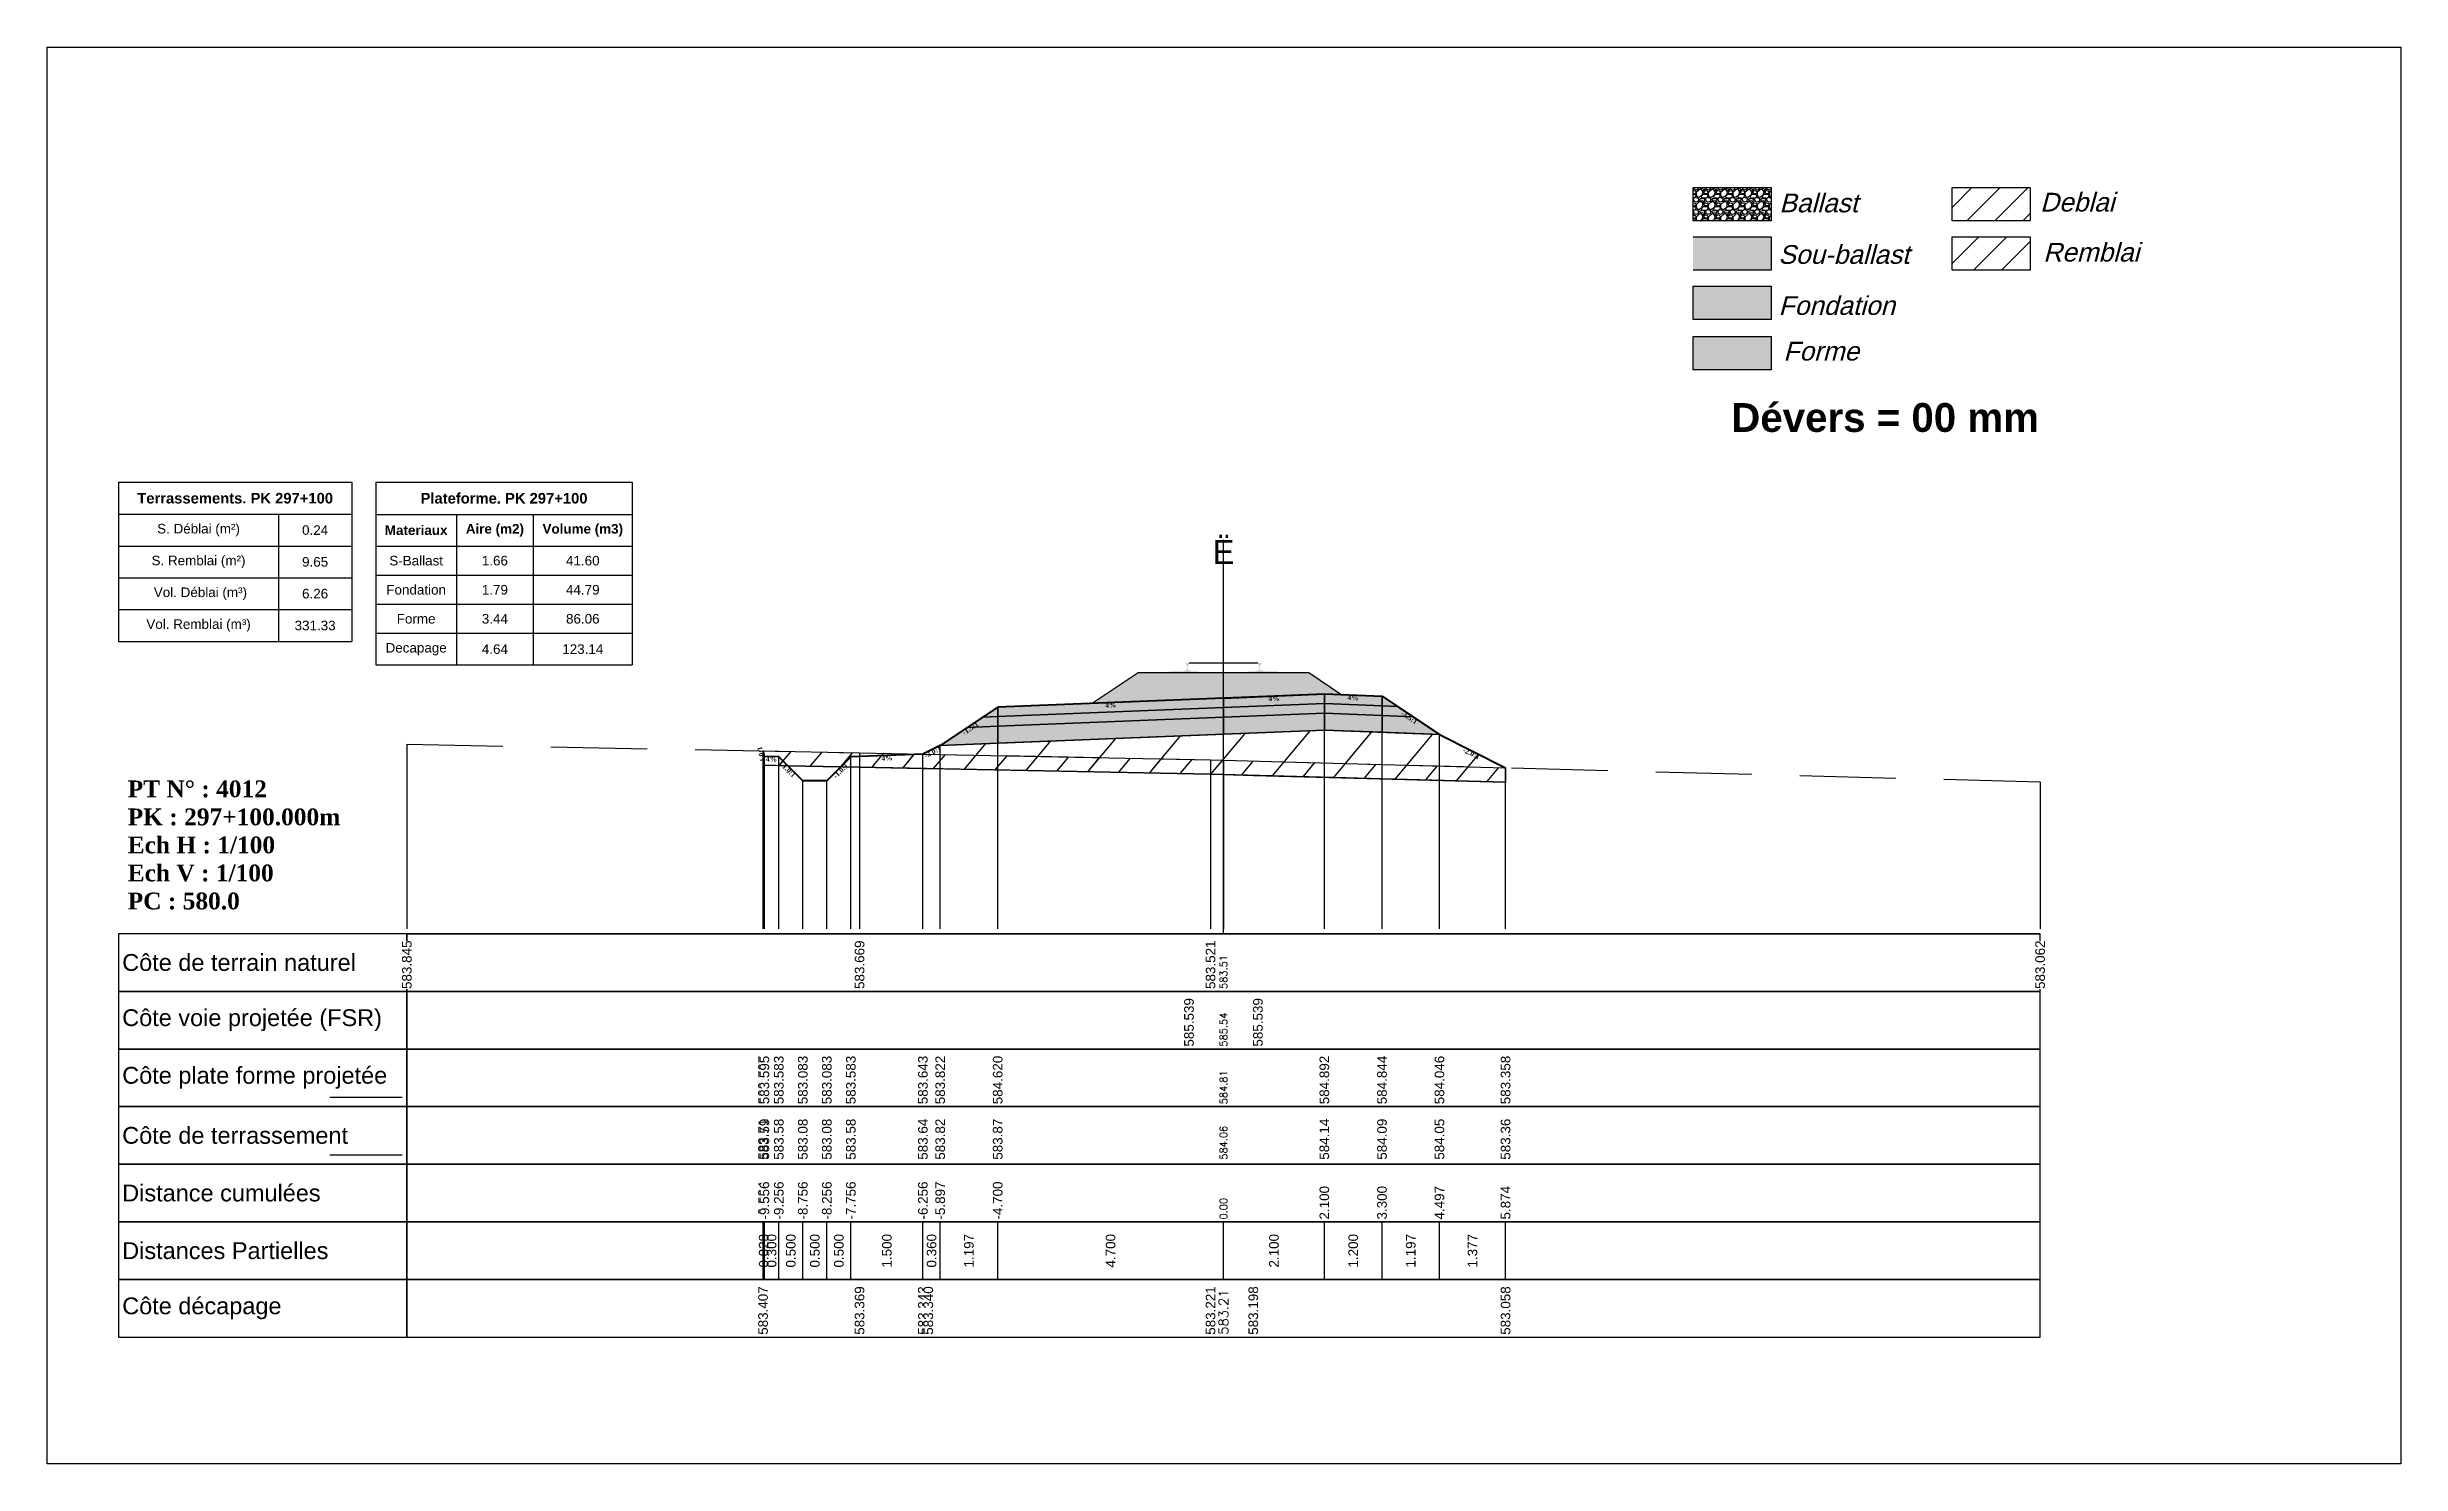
# Model space of a CAD drawing. Header units: millimetres. Extents: x 2762 to 3076, y 916 to 3305.
# Drawn here: x 3026.54 to 3075.54, y 1657.65 to 1687.15 of the extents above; entities that cross this region are included whole.
import ezdxf

# ---------------------------------------------------------------- set-up
doc = ezdxf.new("R2010")
doc.units = ezdxf.units.MM
doc.header["$LTSCALE"] = 2
doc.linetypes.add('CACHE', pattern=[9.525, 6.35, -3.175])
doc.linetypes.add('DASHED', pattern=[0.75, 0.5, -0.25])
for name, color, linetype in [('C-ANNO-TABL', 1, 'Continuous'), ('C-ANNO-TABL-TEXT', 150, 'Continuous'), ('C-ANNO-TABL-TITL', 150, 'Continuous'), ('C-ANNO-TABL-TTBL', 5, 'Continuous'), ('C-ROAD-CORR', 5, 'Continuous'), ('C-ROAD-SCTN', 7, 'Continuous')]:
    doc.layers.add(name, color=color, linetype=linetype)
doc.styles.add('ARIAL', font='arial.ttf')
doc.styles.add('C3D_Etiquette', font='romans.shx')
doc.styles.add('C3D_Profil_Travers', font='romans.shx')
doc.styles.get("Standard").update_dxf_attribs({"font": 'arial.ttf'})

msp = doc.modelspace()

# ---------------------------------------------------------------- texts
at = {"insert": (3061.599, 1679.733), "char_height": 0.6, "attachment_point": 1}
msp.add_mtext_dynamic_manual_height_columns('{\\fArial|b1|i0|c0|p34;Dévers = 00 mm}', width=8.82587, gutter_width=1.25, heights=[0], dxfattribs=at)
at = {"color": 7, "linetype": 'Continuous', "lineweight": -3}
for s, insert, char_height, attachment_point, style in [('{\\fWingdings|b0|i0|c2|p0;Ë}', (3051.03, 1676.384), 0.5, 8, 'C3D_Profil_Travers'), ('{\\fTimes New Roman|b1|i0|c0|p18;PT N° : 4012\\PPK : 297+100.000m\\PEch H : 1/100\\PEch V : 1/100\\PPC : 580.0}', (3028.218, 1669.184), 0.35, 7, 'C3D_Profil_Travers'), ('{\\fArial|b0|i0|c0|p34;Côte de terrain naturel}', (3028.104, 1668.084), 0.35, 4, 'C3D_Etiquette'), ('{\\fArial|b0|i0|c0|p34;Côte plate forme projetée}', (3028.104, 1665.684), 0.35, 4, 'C3D_Etiquette'), ('{\\fArial|b0|i0|c0|p34;Côte de terrassement}', (3028.104, 1664.484), 0.35, 4, 'C3D_Etiquette'), ('{\\fArial|b0|i0|c0|p34;Distance cumulées}', (3028.104, 1663.284), 0.35, 4, 'C3D_Etiquette'), ('{\\fArial|b0|i0|c0|p34;Distances Partielles}', (3028.104, 1662.084), 0.35, 4, 'C3D_Etiquette'), ('{\\fArial|b0|i0|c0|p34;Côte décapage}', (3028.104, 1660.884), 0.35, 4, 'C3D_Etiquette')]:
    msp.add_mtext(s, dxfattribs=dict(at, insert=insert, char_height=char_height, attachment_point=attachment_point, style=style))
at = {"color": 7, "linetype": 'Continuous', "lineweight": -3, "char_height": 0.1, "style": 'C3D_Etiquette'}
for s, insert, width, attachment_point, rotation in [('{\\fTimes New Roman|b1|i0|c0|p18;4%}', (3048.68, 1673.494), 0.42071, 2, 2.2906), ('{\\fTimes New Roman|b1|i0|c0|p18;4%}', (3052.08, 1673.63), 0.37094, 2, 2.2906), ('{\\fTimes New Roman|b1|i0|c0|p18;4%}', (3053.729, 1673.648), 0.42071, 2, 357.7094), ('{\\fTimes New Roman|b1|i0|c0|p18;-1.5:1}', (3045.733, 1673.002), 0.34598, 2, 33.6901), ('{\\fTimes New Roman|b1|i0|c0|p18;-1.5:1}', (3054.926, 1673.226), 0.34598, 2, 326.3099), ('{\\fTimes New Roman|b1|i0|c0|p18;1.0:1}', (3041.455, 1672.434), 0.29446, 8, 104.0362), ('{\\fTimes New Roman|b1|i0|c0|p18;4%}', (3041.623, 1672.368), 0.37094, 2, 357.7094), ('{\\fTimes New Roman|b1|i0|c0|p18;4%}', (3044.023, 1672.392), 0.42071, 2, 2.2906), ('{\\fTimes New Roman|b1|i0|c0|p18;-2.0:1}', (3044.955, 1672.513), 0.34598, 2, 26.5651), ('{\\fTimes New Roman|b1|i0|c0|p18;-2.0:1}', (3056.213, 1672.482), 0.34598, 2, 333.4349), ('{\\fTimes New Roman|b1|i0|c0|p18;1.0:1}', (3042.02, 1672.114), 0.29001, 2, 315), ('{\\fTimes New Roman|b1|i0|c0|p18;-1.0:1}', (3043.026, 1672.114), 0.34598, 2, 45)]:
    msp.add_mtext(s, dxfattribs=dict(at, insert=insert, width=width, attachment_point=attachment_point, rotation=rotation))
at = {"color": 7, "linetype": 'Continuous', "lineweight": -3, "insert": (3028.104, 1666.884), "char_height": 0.35, "attachment_point": 4}
msp.add_mtext('{\\fArial|b0|i0|c0|p34;Côte voie projetée (FSR)}', dxfattribs=at)
at = {"color": 7, "linetype": 'Continuous', "lineweight": -3, "rotation": 90, "style": 'C3D_Profil_Travers'}
for s, insert, char_height, attachment_point in [('585.54', (3051.03, 1666.334), 0.15, 4), ('584.81', (3051.03, 1665.134), 0.15, 4), ('{\\fArial|b0|i0|c0|p34;583.71}', (3041.445, 1663.979), 0.2, 4), ('{\\fArial|b0|i0|c0|p34;583.59}', (3041.473, 1663.979), 0.2, 4), ('{\\fArial|b0|i0|c0|p34;583.58}', (3041.773, 1663.979), 0.2, 4), ('{\\fArial|b0|i0|c0|p34;583.08}', (3042.273, 1663.979), 0.2, 4), ('{\\fArial|b0|i0|c0|p34;583.08}', (3042.773, 1663.979), 0.2, 4), ('{\\fArial|b0|i0|c0|p34;583.58}', (3043.273, 1663.979), 0.2, 4), ('{\\fArial|b0|i0|c0|p34;583.64}', (3044.773, 1663.979), 0.2, 4), ('{\\fArial|b0|i0|c0|p34;583.82}', (3045.133, 1663.979), 0.2, 4), ('{\\fArial|b0|i0|c0|p34;583.87}', (3046.33, 1663.979), 0.2, 4), ('584.06', (3051.03, 1663.979), 0.15, 4), ('{\\fArial|b0|i0|c0|p34;584.14}', (3053.13, 1663.979), 0.2, 4), ('{\\fArial|b0|i0|c0|p34;584.09}', (3054.33, 1663.979), 0.2, 4), ('{\\fArial|b0|i0|c0|p34;584.05}', (3055.526, 1663.979), 0.2, 4), ('{\\fArial|b0|i0|c0|p34;583.36}', (3056.903, 1663.979), 0.2, 4), ('0.00', (3051.03, 1662.734), 0.15, 4), ('{\\fArial|b0|i0|c0|p34;0.028}', (3041.459, 1662.084), 0.2, 5), ('{\\fArial|b0|i0|c0|p34;0.300}', (3041.623, 1662.084), 0.2, 5), ('{\\fArial|b0|i0|c0|p34;0.500}', (3042.023, 1662.084), 0.2, 5), ('{\\fArial|b0|i0|c0|p34;0.500}', (3042.523, 1662.084), 0.2, 5), ('{\\fArial|b0|i0|c0|p34;0.500}', (3043.023, 1662.084), 0.2, 5), ('{\\fArial|b0|i0|c0|p34;1.500}', (3044.023, 1662.084), 0.2, 5), ('{\\fArial|b0|i0|c0|p34;0.360}', (3044.953, 1662.084), 0.2, 5), ('{\\fArial|b0|i0|c0|p34;1.197}', (3045.731, 1662.084), 0.2, 5), ('{\\fArial|b0|i0|c0|p34;4.700}', (3048.68, 1662.084), 0.2, 5), ('{\\fArial|b0|i0|c0|p34;2.100}', (3052.08, 1662.084), 0.2, 5), ('{\\fArial|b0|i0|c0|p34;1.200}', (3053.73, 1662.084), 0.2, 5), ('{\\fArial|b0|i0|c0|p34;1.197}', (3054.928, 1662.084), 0.2, 5), ('{\\fArial|b0|i0|c0|p34;1.377}', (3056.215, 1662.084), 0.2, 5)]:
    msp.add_mtext(s, dxfattribs=dict(at, insert=insert, char_height=char_height, attachment_point=attachment_point))
at = {"layer": 'C-ANNO-TABL-TEXT', "color": 7, "style": 'ARIAL', "oblique": 15}
for s, p in [('Deblai', (3068.029, 1683.721)), ('Ballast', (3062.599, 1683.705)), ('Sou-ballast', (3062.579, 1682.632)), ('Remblai', (3068.093, 1682.679)), ('Fondation', (3062.584, 1681.569)), ('Forme', (3062.684, 1680.619))]:
    msp.add_text(s, height=0.39, dxfattribs=at).set_placement(p)
at = {"layer": 'C-ANNO-TABL-TEXT', "color": 7, "linetype": 'Continuous', "lineweight": -3, "char_height": 0.2, "attachment_point": 5, "style": 'ARIAL'}
for s, insert in [('{\\fArial|b0|i0|c0|p34;\\C7;0.24}', (3032.12, 1677.088)), ('{\\fArial|b0|i0|c0|p34;\\C7;9.65}', (3032.12, 1676.426)), ('{\\fArial|b0|i0|c0|p34;\\C7;S-Ballast}', (3034.223, 1676.451)), ('{\\fArial|b0|i0|c0|p34;\\C7;1.66}', (3035.862, 1676.451)), ('{\\C18;\\c0;41.60}', (3037.692, 1676.451)), ('{\\fArial|b0|i0|c0|p34;\\C7;6.26}', (3032.12, 1675.764)), ('{\\fArial|b0|i0|c0|p34;\\C7;Fondation}', (3034.223, 1675.845)), ('{\\fArial|b0|i0|c0|p34;\\C7;1.79}', (3035.862, 1675.845)), ('{\\C18;\\c0;44.79}', (3037.692, 1675.845)), ('{\\fArial|b0|i0|c0|p34;\\C7;Forme}', (3034.223, 1675.241)), ('{\\fArial|b0|i0|c0|p34;\\C7;3.44}', (3035.862, 1675.241)), ('{\\C18;\\c0;86.06}', (3037.692, 1675.241)), ('{\\fArial|b0|i0|c0|p34;\\C7;331.33}', (3032.12, 1675.101)), ('{\\fArial|b0|i0|c0|p34;\\C7;Decapage}', (3034.223, 1674.609)), ('{\\fArial|b0|i0|c0|p34;\\C7;4.64}', (3035.862, 1674.609)), ('{\\C18;\\c0;123.14}', (3037.692, 1674.609))]:
    msp.add_mtext(s, dxfattribs=dict(at, insert=insert))
at = {"layer": 'C-ANNO-TABL-TITL', "color": 7, "linetype": 'Continuous', "lineweight": -3, "attachment_point": 5, "style": 'ARIAL'}
for s, insert, char_height in [('{\\fArial|b1|i0|c0|p34;\\C7;Terrassements. PK 297+100}', (3030.455, 1677.751), 0.22), ('{\\fArial|b1|i0|c0|p34;\\C18;\\c0;Plateforme. PK 297+100}', (3036.052, 1677.75), 0.22), ('{\\fArial|b0|i0|c0|p34;\\C7;S. Déblai (m²) }', (3029.693, 1677.088), 0.2), ('{\\fArial|b1|i0|c0|p34;\\C7;Materiaux   }', (3034.223, 1677.085), 0.2), ('{\\fArial|b1|i0|c0|p34;\\C7;Aire (m2)}', (3035.862, 1677.085), 0.2), ('{\\fArial|b1|i0|c0|p34;\\C7;Volume (m3)}', (3037.692, 1677.085), 0.2), ('{\\fArial|b0|i0|c0|p34;\\C7;S. Remblai (m²) }', (3029.693, 1676.426), 0.2), ('{\\fArial|b0|i0|c0|p34;\\C7; Vol. Déblai (m³) }', (3029.693, 1675.764), 0.2), ('{\\fArial|b0|i0|c0|p34;\\C7;Vol. Remblai (m³)}', (3029.693, 1675.101), 0.2)]:
    msp.add_mtext(s, dxfattribs=dict(at, insert=insert, char_height=char_height))

# ---------------------------------------------------------------- hatches: boundary and pattern name
h = msp.add_hatch(color=11)
h.dxf.hatch_style = 1
h.paths.add_polyline_path([(3062.431, 1683.191), (3060.805, 1683.191), (3060.805, 1682.499), (3062.431, 1682.499)])
h = msp.add_hatch(color=30)
h.dxf.hatch_style = 1
h.paths.add_polyline_path([(3062.431, 1682.164), (3060.805, 1682.164), (3060.805, 1681.472), (3062.431, 1681.472)])
h = msp.add_hatch(color=83)
h.dxf.hatch_style = 1
h.paths.add_polyline_path([(3062.431, 1681.118), (3060.805, 1681.118), (3060.805, 1680.426), (3062.431, 1680.426)])
at = {"linetype": 'Continuous', "lineweight": -3}
h = msp.add_hatch(dxfattribs=at)
h.set_pattern_fill('GRAVEL', color=252, scale=0.009, style=0)
h.set_pattern_definition([(228.0128, (3048.461781, 1673.711376), (-1.8288, -2.0574), [0.030755, -3.0447435]), (184.96974, (3048.441207, 1673.688516), (2.743199999, 0.228600013), [0.0527764, -5.2248644]), (132.51045, (3048.388629, 1673.683944), (2.286, -2.5146), [0.0372133, -3.684125]), (267.2737, (3048.299475, 1673.626794), (0.2286, 4.572), [0.0480604, -4.7579794]), (292.83365, (3048.297189, 1673.578788), (-1.143, 2.7432), [0.047127, -4.6655827]), (357.2737, (3048.315477, 1673.535354), (-4.572, 0.2286), [0.0480604, -4.7579794]), (37.69424, (3048.363483, 1673.533068), (-2.9718, -2.286), [0.0635574, -6.2921804]), (72.25533, (3048.413775, 1673.57193), (1.6002, 5.0292), [0.0600048, -5.940473]), (121.42957, (3048.432063, 1673.62908), (-1.8288, 2.9718), [0.048223, -4.774099]), (175.23636, (3048.406917, 1673.670228), (2.5146, -0.2286), [0.055054, -2.697654]), (222.39744, (3048.352053, 1673.6748), (-2.7432, -2.5146), [0.071197, -7.0485095]), (138.81407, (3048.52579, 1673.624508), (-1.6002, 1.3716), [0.0243004, -2.405751]), (171.46923, (3048.507501, 1673.64051), (2.9718, -0.4572), [0.0462314, -4.5769175]), (225, (3048.46178, 1673.64737), (-3e-17, -0.2286), [0.032329, -0.29096]), (203.1986, (3048.44578, 1673.6748), (1.143, 0.4572), [0.01741, -1.723556]), (291.8014, (3048.429777, 1673.667942), (-0.2286, 0.6858), [0.024621, -1.206428]), (30.9638, (3048.43892, 1673.645082), (0.6858, 0.4572), [0.039989, -1.292967]), (161.565, (3048.47321, 1673.665656), (0.4572, -0.2286), [0.028916, -0.693981]), (16.38954, (3048.297189, 1673.667942), (2.286, 0.6858), [0.040508, -4.0102944]), (70.34618, (3048.336051, 1673.679372), (-0.9144, -2.5146), [0.033984, -3.3643994]), (293.1986, (3048.47321, 1673.711376), (-0.4572, 1.143), [0.034819, -1.7061465]), (343.61046, (3048.486927, 1673.679372), (-2.286, 0.6858), [0.040508, -4.0102944]), (339.44395, (3048.29719, 1673.52621), (-1.143, 0.4572), [0.039063, -1.914096]), (294.77514, (3048.333765, 1673.512494), (-1.143, 2.5146), [0.0327305, -3.2403234]), (66.8014, (3048.475497, 1673.482776), (0.4572, 1.143), [0.034819, -1.7061465]), (17.35402, (3048.489213, 1673.51478), (-2.9718, -0.9144), [0.0383204, -3.793714]), (69.44395, (3048.363483, 1673.482776), (-0.4572, -1.143), [0.0195316, -1.933628]), (101.3099, (3048.46178, 1673.482776), (-0.2286, 0.9144), [0.011656, -1.1539795]), (165.9638, (3048.459495, 1673.494206), (0.6858, -0.2286), [0.047127, -0.895415]), (186.009, (3048.413775, 1673.505636), (2.286, 0.2286), [0.043674, -4.323723]), (303.69, (3048.43892, 1673.62451), (-0.2286, 0.4572), [0.032969, -0.79126]), (353.15723, (3048.457209, 1673.597076), (3.8862, -0.4572), [0.05756, -5.698441]), (60.9454, (3048.51436, 1673.590218), (-0.9144, -1.6002), [0.023536, -2.330045]), (90, (3048.5258, 1673.6108), (-0.2286, 0.2286), [0.013716, -0.214884]), (120.25644, (3048.409203, 1673.512494), (0.9144, -1.6002), [0.031758, -3.1440547]), (48.0128, (3048.393201, 1673.539926), (1.8288, 2.0574), [0.06151, -3.0139886]), (0, (3048.43435, 1673.58565), (0.2286, 0.2286), [0.059436, -0.169164]), (325.30485, (3048.493785, 1673.585646), (2.286, -1.6002), [0.036145, -3.5783385]), (254.0546, (3048.523503, 1673.565072), (-0.2286, -0.9144), [0.033285, -1.6309485]), (207.64598, (3048.514359, 1673.533068), (-4.3434, -2.286), [0.054193, -5.365122]), (175.42608, (3048.466353, 1673.507922), (-2.9718, 0.2286), [0.0573327, -5.675926])])
h.paths.add_polyline_path([(3048.297, 1673.483), (3049.255, 1674.121), (3052.805, 1674.121), (3053.494, 1673.661), (3053.13, 1673.676)])
msp.add_hatch(color=254, dxfattribs=at).paths.add_polyline_path([(3049.812, 1673.94), (3049.812, 1674.125), (3049.927, 1674.146), (3050.275, 1674.146), (3050.275, 1674.151), (3050.201, 1674.151), (3050.201, 1674.161), (3050.202, 1674.162), (3050.204, 1674.163), (3050.205, 1674.163), (3050.225, 1674.165), (3050.228, 1674.165), (3050.231, 1674.166), (3050.259, 1674.177), (3050.262, 1674.178), (3050.263, 1674.179), (3050.264, 1674.181), (3050.265, 1674.185), (3050.266, 1674.192), (3050.267, 1674.201), (3050.268, 1674.211), (3050.268, 1674.235), (3050.267, 1674.251), (3050.267, 1674.258), (3050.266, 1674.264), (3050.265, 1674.268), (3050.265, 1674.27), (3050.264, 1674.273), (3050.263, 1674.275), (3050.262, 1674.276), (3050.261, 1674.278), (3050.26, 1674.278), (3050.244, 1674.284), (3050.242, 1674.286), (3050.241, 1674.287), (3050.24, 1674.288), (3050.24, 1674.291), (3050.24, 1674.309), (3050.241, 1674.313), (3050.242, 1674.315), (3050.244, 1674.318), (3050.246, 1674.319), (3050.249, 1674.321), (3050.25, 1674.321), (3050.254, 1674.322), (3050.258, 1674.322), (3050.261, 1674.323), (3050.265, 1674.323), (3050.27, 1674.323), (3050.273, 1674.323), (3050.276, 1674.323), (3050.28, 1674.323), (3050.283, 1674.323), (3050.287, 1674.323), (3050.292, 1674.323), (3050.295, 1674.322), (3050.299, 1674.322), (3050.303, 1674.321), (3050.304, 1674.321), (3050.306, 1674.319), (3050.309, 1674.318), (3050.311, 1674.315), (3050.312, 1674.313), (3050.312, 1674.309), (3050.312, 1674.291), (3050.312, 1674.288), (3050.312, 1674.287), (3050.311, 1674.286), (3050.309, 1674.284), (3050.293, 1674.278), (3050.292, 1674.278), (3050.29, 1674.276), (3050.289, 1674.275), (3050.289, 1674.273), (3050.288, 1674.27), (3050.287, 1674.268), (3050.287, 1674.264), (3050.286, 1674.258), (3050.285, 1674.251), (3050.285, 1674.235), (3050.285, 1674.211), (3050.286, 1674.201), (3050.287, 1674.192), (3050.288, 1674.185), (3050.289, 1674.181), (3050.29, 1674.179), (3050.291, 1674.178), (3050.293, 1674.177), (3050.322, 1674.166), (3050.325, 1674.165), (3050.328, 1674.165), (3050.348, 1674.163), (3050.349, 1674.163), (3050.35, 1674.162), (3050.351, 1674.161), (3050.351, 1674.151), (3050.277, 1674.151), (3050.277, 1674.146), (3050.481, 1674.146), (3050.613, 1674.115), (3051.447, 1674.115), (3051.578, 1674.146), (3051.782, 1674.146), (3051.782, 1674.151), (3051.708, 1674.151), (3051.708, 1674.161), (3051.709, 1674.162), (3051.711, 1674.163), (3051.712, 1674.163), (3051.732, 1674.165), (3051.735, 1674.165), (3051.738, 1674.166), (3051.766, 1674.177), (3051.769, 1674.178), (3051.77, 1674.179), (3051.771, 1674.181), (3051.772, 1674.185), (3051.773, 1674.192), (3051.774, 1674.201), (3051.775, 1674.211), (3051.775, 1674.235), (3051.774, 1674.251), (3051.774, 1674.258), (3051.773, 1674.264), (3051.772, 1674.268), (3051.772, 1674.27), (3051.771, 1674.273), (3051.77, 1674.275), (3051.769, 1674.276), (3051.768, 1674.278), (3051.767, 1674.278), (3051.751, 1674.284), (3051.749, 1674.286), (3051.748, 1674.287), (3051.747, 1674.288), (3051.747, 1674.291), (3051.747, 1674.309), (3051.748, 1674.313), (3051.749, 1674.315), (3051.751, 1674.318), (3051.753, 1674.319), (3051.756, 1674.321), (3051.757, 1674.321), (3051.761, 1674.322), (3051.765, 1674.322), (3051.768, 1674.323), (3051.772, 1674.323), (3051.777, 1674.323), (3051.78, 1674.323), (3051.783, 1674.323), (3051.787, 1674.323), (3051.79, 1674.323), (3051.794, 1674.323), (3051.799, 1674.323), (3051.802, 1674.322), (3051.806, 1674.322), (3051.81, 1674.321), (3051.811, 1674.321), (3051.813, 1674.319), (3051.816, 1674.318), (3051.818, 1674.315), (3051.819, 1674.313), (3051.819, 1674.309), (3051.819, 1674.291), (3051.819, 1674.288), (3051.819, 1674.287), (3051.818, 1674.286), (3051.816, 1674.284), (3051.8, 1674.278), (3051.799, 1674.278), (3051.797, 1674.276), (3051.796, 1674.275), (3051.796, 1674.273), (3051.795, 1674.27), (3051.794, 1674.268), (3051.794, 1674.264), (3051.793, 1674.258), (3051.792, 1674.251), (3051.792, 1674.235), (3051.792, 1674.211), (3051.793, 1674.201), (3051.794, 1674.192), (3051.795, 1674.185), (3051.796, 1674.181), (3051.797, 1674.179), (3051.798, 1674.178), (3051.8, 1674.177), (3051.829, 1674.166), (3051.832, 1674.165), (3051.835, 1674.165), (3051.855, 1674.163), (3051.856, 1674.163), (3051.857, 1674.162), (3051.858, 1674.161), (3051.858, 1674.151), (3051.784, 1674.151), (3051.784, 1674.146), (3052.132, 1674.146), (3052.247, 1674.125), (3052.247, 1673.94)])
h = msp.add_hatch(color=30, dxfattribs=at)
h.paths.add_polyline_path([(3054.33, 1673.228), (3054.33, 1673.428), (3054.649, 1673.415), (3054.968, 1673.203)])
h.paths.add_polyline_path([(3053.13, 1673.276), (3053.13, 1673.476), (3054.33, 1673.428), (3054.33, 1673.228)])
h.paths.add_polyline_path([(3051.03, 1673.192), (3051.03, 1673.392), (3053.13, 1673.476), (3053.13, 1673.276)])
h.paths.add_polyline_path([(3046.33, 1673.004), (3046.33, 1673.204), (3051.03, 1673.392), (3051.03, 1673.192)])
h.paths.add_polyline_path([(3045.691, 1672.979), (3046.01, 1673.191), (3046.33, 1673.204), (3046.33, 1673.004)])
h = msp.add_hatch(color=11, dxfattribs=at)
h.paths.add_polyline_path([(3054.33, 1673.428), (3054.33, 1673.628), (3054.649, 1673.415)])
h.paths.add_polyline_path([(3053.13, 1673.476), (3053.13, 1673.676), (3054.33, 1673.628), (3054.33, 1673.428)])
h.paths.add_polyline_path([(3051.03, 1673.392), (3051.03, 1673.592), (3053.13, 1673.676), (3053.13, 1673.476)])
h.paths.add_polyline_path([(3046.33, 1673.204), (3046.33, 1673.404), (3051.03, 1673.592), (3051.03, 1673.392)])
h.paths.add_polyline_path([(3046.01, 1673.191), (3046.33, 1673.404), (3046.33, 1673.204)])
h = msp.add_hatch(dxfattribs=at)
h.set_pattern_fill('_U', color=3, angle=50, style=0, pattern_type=0)
h.set_pattern_definition([(50, (3043.0672, 1672.1604), (-0.766044, 0.64279), [])])
h.paths.add_polyline_path([(3043.067, 1672.16), (3043.273, 1672.366), (3044.773, 1672.426), (3045.133, 1672.606), (3053.13, 1672.926), (3055.526, 1672.83), (3056.903, 1672.142), (3056.903, 1671.842), (3050.761, 1672.005), (3043.455, 1672.153)])
h.paths.add_polyline_path([(3041.445, 1672.191), (3041.445, 1672.491), (3041.473, 1672.378), (3041.773, 1672.366), (3041.959, 1672.181)])
h = msp.add_hatch(color=83, dxfattribs=at)
h.paths.add_polyline_path([(3054.33, 1672.878), (3054.33, 1673.228), (3054.968, 1673.203), (3055.526, 1672.83)])
h.paths.add_polyline_path([(3053.13, 1672.926), (3053.13, 1673.276), (3054.33, 1673.228), (3054.33, 1672.878)])
h.paths.add_polyline_path([(3051.03, 1672.842), (3051.03, 1673.192), (3053.13, 1673.276), (3053.13, 1672.926)])
h.paths.add_polyline_path([(3046.33, 1672.654), (3046.33, 1673.004), (3051.03, 1673.192), (3051.03, 1672.842)])
h.paths.add_polyline_path([(3045.133, 1672.606), (3045.691, 1672.979), (3046.33, 1673.004), (3046.33, 1672.654)])
h = msp.add_hatch(dxfattribs=at)
h.set_pattern_fill('_U', color=150, scale=0.5, angle=50, style=0, pattern_type=0)
h.set_pattern_definition([(50, (3043.06725, 1672.1604), (-0.383022, 0.321394), [])])
h.paths.add_polyline_path([(3043.067, 1672.16), (3043.273, 1672.366), (3044.773, 1672.426), (3050.761, 1672.305), (3056.903, 1672.142), (3056.903, 1671.842), (3050.761, 1672.005), (3043.455, 1672.153)])
h.paths.add_polyline_path([(3041.445, 1672.491), (3043.455, 1672.453), (3044.773, 1672.426), (3043.273, 1672.366), (3043.067, 1672.16), (3041.959, 1672.181), (3041.773, 1672.366), (3041.473, 1672.378)])
h.paths.add_polyline_path([(3041.445, 1672.191), (3041.445, 1672.491), (3041.473, 1672.378), (3041.773, 1672.366), (3041.959, 1672.181)])

# ---------------------------------------------------------------- linework, layer by layer
for p, q in [((3060.805, 1684.219), (3062.431, 1684.219)), ((3060.805, 1684.219), (3062.431, 1684.219)), ((3060.805, 1683.527), (3060.805, 1684.219)), ((3062.431, 1684.219), (3062.431, 1683.527)), ((3062.431, 1684.219), (3062.431, 1683.527)), ((3066.198, 1684.219), (3067.824, 1684.219)), ((3066.198, 1683.527), (3066.198, 1684.219)), ((3067.824, 1684.219), (3067.824, 1683.527)), ((3062.431, 1683.527), (3060.805, 1683.527)), ((3062.431, 1683.527), (3060.805, 1683.527)), ((3060.805, 1683.191), (3062.431, 1683.191)), ((3062.431, 1683.191), (3062.431, 1682.499)), ((3067.824, 1683.527), (3066.198, 1683.527)), ((3066.198, 1683.191), (3067.824, 1683.191)), ((3066.198, 1682.499), (3066.198, 1683.191)), ((3067.824, 1683.191), (3067.824, 1682.499)), ((3062.431, 1682.499), (3060.805, 1682.499)), ((3067.824, 1682.499), (3066.198, 1682.499)), ((3060.805, 1682.164), (3062.431, 1682.164)), ((3060.805, 1681.472), (3060.805, 1682.164)), ((3062.431, 1682.164), (3062.431, 1681.472)), ((3062.431, 1681.472), (3060.805, 1681.472)), ((3060.805, 1681.118), (3062.431, 1681.118)), ((3060.805, 1680.426), (3060.805, 1681.118)), ((3062.431, 1681.118), (3062.431, 1680.426)), ((3062.431, 1680.426), (3060.805, 1680.426))]:
    msp.add_line(p, q)
at = {"linetype": 'Continuous'}
for p, q in [((3060.808, 1684.172), (3060.805, 1684.173)), ((3060.805, 1684.17), (3060.808, 1684.172)), ((3060.845, 1684.144), (3060.805, 1684.15)), ((3060.811, 1684.219), (3060.824, 1684.188)), ((3060.823, 1684.188), (3060.866, 1684.175)), ((3060.868, 1684.128), (3060.847, 1684.145)), ((3060.866, 1684.175), (3060.91, 1684.188)), ((3060.934, 1684.175), (3060.875, 1684.122)), ((3060.91, 1684.187), (3060.921, 1684.219)), ((3060.987, 1684.175), (3060.926, 1684.18)), ((3060.967, 1684.193), (3060.943, 1684.219)), ((3061.01, 1684.199), (3060.952, 1684.194)), ((3061.014, 1684.131), (3060.986, 1684.176)), ((3060.996, 1684.068), (3061.016, 1684.132)), ((3061.013, 1684.175), (3061.023, 1684.15)), ((3061.032, 1684.183), (3061.014, 1684.176)), ((3061.024, 1684.149), (3061.062, 1684.172)), ((3061.049, 1684.152), (3061.024, 1684.127)), ((3061.044, 1684.219), (3061.026, 1684.198)), ((3061.044, 1684.219), (3061.026, 1684.198)), ((3061.062, 1684.172), (3061.031, 1684.182)), ((3061.099, 1684.144), (3061.049, 1684.151)), ((3061.099, 1684.144), (3061.049, 1684.151)), ((3061.065, 1684.219), (3061.078, 1684.188)), ((3061.065, 1684.219), (3061.078, 1684.188)), ((3061.077, 1684.188), (3061.12, 1684.175)), ((3061.077, 1684.188), (3061.12, 1684.175)), ((3061.122, 1684.128), (3061.101, 1684.145)), ((3061.122, 1684.128), (3061.101, 1684.145)), ((3061.12, 1684.175), (3061.164, 1684.188)), ((3061.12, 1684.175), (3061.164, 1684.188)), ((3061.188, 1684.175), (3061.129, 1684.122)), ((3061.188, 1684.175), (3061.129, 1684.122)), ((3061.164, 1684.187), (3061.175, 1684.219)), ((3061.164, 1684.187), (3061.175, 1684.219)), ((3061.241, 1684.175), (3061.18, 1684.18)), ((3061.241, 1684.175), (3061.18, 1684.18)), ((3061.221, 1684.193), (3061.197, 1684.219)), ((3061.221, 1684.193), (3061.197, 1684.219)), ((3061.264, 1684.199), (3061.206, 1684.194)), ((3061.264, 1684.199), (3061.206, 1684.194)), ((3061.268, 1684.131), (3061.24, 1684.176)), ((3061.268, 1684.131), (3061.24, 1684.176)), ((3061.25, 1684.068), (3061.27, 1684.132)), ((3061.25, 1684.068), (3061.27, 1684.132)), ((3061.267, 1684.175), (3061.277, 1684.15)), ((3061.267, 1684.175), (3061.277, 1684.15)), ((3061.286, 1684.183), (3061.268, 1684.176)), ((3061.286, 1684.183), (3061.268, 1684.176)), ((3061.278, 1684.149), (3061.316, 1684.172)), ((3061.278, 1684.149), (3061.316, 1684.172)), ((3061.303, 1684.152), (3061.278, 1684.127)), ((3061.303, 1684.152), (3061.278, 1684.127)), ((3061.298, 1684.219), (3061.28, 1684.198)), ((3061.298, 1684.219), (3061.28, 1684.198)), ((3061.316, 1684.172), (3061.285, 1684.182)), ((3061.316, 1684.172), (3061.285, 1684.182)), ((3061.353, 1684.144), (3061.303, 1684.151)), ((3061.353, 1684.144), (3061.303, 1684.151)), ((3061.319, 1684.219), (3061.332, 1684.188)), ((3061.319, 1684.219), (3061.332, 1684.188)), ((3061.331, 1684.188), (3061.374, 1684.175)), ((3061.331, 1684.188), (3061.374, 1684.175)), ((3061.376, 1684.128), (3061.355, 1684.145)), ((3061.376, 1684.128), (3061.355, 1684.145)), ((3061.374, 1684.175), (3061.418, 1684.188)), ((3061.374, 1684.175), (3061.418, 1684.188)), ((3061.442, 1684.175), (3061.383, 1684.122)), ((3061.442, 1684.175), (3061.383, 1684.122)), ((3061.418, 1684.187), (3061.429, 1684.219)), ((3061.418, 1684.187), (3061.429, 1684.219)), ((3061.495, 1684.175), (3061.434, 1684.18)), ((3061.495, 1684.175), (3061.434, 1684.18)), ((3061.475, 1684.193), (3061.451, 1684.219)), ((3061.475, 1684.193), (3061.451, 1684.219)), ((3061.518, 1684.199), (3061.46, 1684.194)), ((3061.518, 1684.199), (3061.46, 1684.194)), ((3061.522, 1684.131), (3061.494, 1684.176)), ((3061.522, 1684.131), (3061.494, 1684.176)), ((3061.504, 1684.068), (3061.524, 1684.132)), ((3061.504, 1684.068), (3061.524, 1684.132)), ((3061.521, 1684.175), (3061.531, 1684.15)), ((3061.521, 1684.175), (3061.531, 1684.15)), ((3061.54, 1684.183), (3061.522, 1684.176)), ((3061.54, 1684.183), (3061.522, 1684.176)), ((3061.532, 1684.149), (3061.57, 1684.172)), ((3061.532, 1684.149), (3061.57, 1684.172)), ((3061.557, 1684.152), (3061.532, 1684.127)), ((3061.557, 1684.152), (3061.532, 1684.127)), ((3061.552, 1684.219), (3061.534, 1684.198)), ((3061.552, 1684.219), (3061.534, 1684.198)), ((3061.57, 1684.172), (3061.539, 1684.182)), ((3061.57, 1684.172), (3061.539, 1684.182)), ((3061.607, 1684.144), (3061.557, 1684.151)), ((3061.607, 1684.144), (3061.557, 1684.151)), ((3061.573, 1684.219), (3061.586, 1684.188)), ((3061.573, 1684.219), (3061.586, 1684.188)), ((3061.585, 1684.188), (3061.628, 1684.175)), ((3061.585, 1684.188), (3061.628, 1684.175)), ((3061.63, 1684.128), (3061.609, 1684.145)), ((3061.63, 1684.128), (3061.609, 1684.145)), ((3061.628, 1684.175), (3061.672, 1684.188)), ((3061.628, 1684.175), (3061.672, 1684.188)), ((3061.696, 1684.175), (3061.637, 1684.122)), ((3061.696, 1684.175), (3061.637, 1684.122)), ((3061.672, 1684.187), (3061.683, 1684.219)), ((3061.672, 1684.187), (3061.683, 1684.219)), ((3061.749, 1684.175), (3061.688, 1684.18)), ((3061.749, 1684.175), (3061.688, 1684.18)), ((3061.729, 1684.193), (3061.705, 1684.219)), ((3061.729, 1684.193), (3061.705, 1684.219)), ((3061.772, 1684.199), (3061.714, 1684.194)), ((3061.772, 1684.199), (3061.714, 1684.194)), ((3061.776, 1684.131), (3061.748, 1684.176)), ((3061.776, 1684.131), (3061.748, 1684.176)), ((3061.758, 1684.068), (3061.778, 1684.132)), ((3061.758, 1684.068), (3061.778, 1684.132)), ((3061.775, 1684.175), (3061.785, 1684.15)), ((3061.775, 1684.175), (3061.785, 1684.15)), ((3061.794, 1684.183), (3061.776, 1684.176)), ((3061.794, 1684.183), (3061.776, 1684.176)), ((3061.786, 1684.149), (3061.824, 1684.172)), ((3061.786, 1684.149), (3061.824, 1684.172)), ((3061.811, 1684.152), (3061.786, 1684.127)), ((3061.811, 1684.152), (3061.786, 1684.127)), ((3061.806, 1684.219), (3061.788, 1684.198)), ((3061.806, 1684.219), (3061.788, 1684.198)), ((3061.824, 1684.172), (3061.793, 1684.182)), ((3061.824, 1684.172), (3061.793, 1684.182)), ((3061.861, 1684.144), (3061.811, 1684.151)), ((3061.861, 1684.144), (3061.811, 1684.151)), ((3061.827, 1684.219), (3061.84, 1684.188)), ((3061.827, 1684.219), (3061.84, 1684.188)), ((3061.839, 1684.188), (3061.882, 1684.175)), ((3061.839, 1684.188), (3061.882, 1684.175)), ((3061.884, 1684.128), (3061.863, 1684.145)), ((3061.884, 1684.128), (3061.863, 1684.145)), ((3061.882, 1684.175), (3061.926, 1684.188)), ((3061.882, 1684.175), (3061.926, 1684.188)), ((3061.95, 1684.175), (3061.891, 1684.122)), ((3061.95, 1684.175), (3061.891, 1684.122)), ((3061.926, 1684.187), (3061.937, 1684.219)), ((3061.926, 1684.187), (3061.937, 1684.219)), ((3062.003, 1684.175), (3061.942, 1684.18)), ((3062.003, 1684.175), (3061.942, 1684.18)), ((3061.983, 1684.193), (3061.959, 1684.219)), ((3061.983, 1684.193), (3061.959, 1684.219)), ((3062.026, 1684.199), (3061.968, 1684.194)), ((3062.026, 1684.199), (3061.968, 1684.194)), ((3062.03, 1684.131), (3062.002, 1684.176)), ((3062.03, 1684.131), (3062.002, 1684.176)), ((3062.012, 1684.068), (3062.032, 1684.132)), ((3062.012, 1684.068), (3062.032, 1684.132)), ((3062.029, 1684.175), (3062.039, 1684.15)), ((3062.029, 1684.175), (3062.039, 1684.15)), ((3062.048, 1684.183), (3062.03, 1684.176)), ((3062.048, 1684.183), (3062.03, 1684.176)), ((3062.04, 1684.149), (3062.078, 1684.172)), ((3062.04, 1684.149), (3062.078, 1684.172)), ((3062.065, 1684.152), (3062.04, 1684.127)), ((3062.065, 1684.152), (3062.04, 1684.127)), ((3062.06, 1684.219), (3062.042, 1684.198)), ((3062.06, 1684.219), (3062.042, 1684.198)), ((3062.078, 1684.172), (3062.047, 1684.182)), ((3062.078, 1684.172), (3062.047, 1684.182)), ((3062.115, 1684.144), (3062.065, 1684.151)), ((3062.115, 1684.144), (3062.065, 1684.151)), ((3062.081, 1684.219), (3062.094, 1684.188)), ((3062.081, 1684.219), (3062.094, 1684.188)), ((3062.093, 1684.188), (3062.136, 1684.175)), ((3062.093, 1684.188), (3062.136, 1684.175)), ((3062.138, 1684.128), (3062.117, 1684.145)), ((3062.138, 1684.128), (3062.117, 1684.145)), ((3062.136, 1684.175), (3062.18, 1684.188)), ((3062.136, 1684.175), (3062.18, 1684.188)), ((3062.204, 1684.175), (3062.145, 1684.122)), ((3062.204, 1684.175), (3062.145, 1684.122)), ((3062.18, 1684.187), (3062.191, 1684.219)), ((3062.18, 1684.187), (3062.191, 1684.219)), ((3062.257, 1684.175), (3062.196, 1684.18)), ((3062.257, 1684.175), (3062.196, 1684.18)), ((3062.237, 1684.193), (3062.213, 1684.219)), ((3062.237, 1684.193), (3062.213, 1684.219)), ((3062.28, 1684.199), (3062.222, 1684.194)), ((3062.28, 1684.199), (3062.222, 1684.194)), ((3062.284, 1684.131), (3062.256, 1684.176)), ((3062.284, 1684.131), (3062.256, 1684.176)), ((3062.266, 1684.068), (3062.286, 1684.132)), ((3062.266, 1684.068), (3062.286, 1684.132)), ((3062.283, 1684.175), (3062.293, 1684.15)), ((3062.283, 1684.175), (3062.293, 1684.15)), ((3062.302, 1684.183), (3062.284, 1684.176)), ((3062.302, 1684.183), (3062.284, 1684.176)), ((3062.294, 1684.149), (3062.332, 1684.172)), ((3062.294, 1684.149), (3062.332, 1684.172)), ((3062.319, 1684.152), (3062.294, 1684.127)), ((3062.319, 1684.152), (3062.294, 1684.127)), ((3062.314, 1684.219), (3062.296, 1684.198)), ((3062.314, 1684.219), (3062.296, 1684.198)), ((3062.332, 1684.172), (3062.301, 1684.182)), ((3062.332, 1684.172), (3062.301, 1684.182)), ((3062.369, 1684.144), (3062.319, 1684.151)), ((3062.369, 1684.144), (3062.319, 1684.151)), ((3062.335, 1684.219), (3062.348, 1684.188)), ((3062.335, 1684.219), (3062.348, 1684.188)), ((3062.347, 1684.188), (3062.39, 1684.175)), ((3062.347, 1684.188), (3062.39, 1684.175)), ((3062.392, 1684.128), (3062.371, 1684.145)), ((3062.392, 1684.128), (3062.371, 1684.145)), ((3062.39, 1684.175), (3062.431, 1684.187)), ((3062.39, 1684.175), (3062.431, 1684.187)), ((3062.431, 1684.151), (3062.399, 1684.122)), ((3062.431, 1684.151), (3062.399, 1684.122)), ((3060.805, 1684.104), (3060.855, 1684.098)), ((3060.805, 1684.083), (3060.831, 1684.083)), ((3060.857, 1684.019), (3060.805, 1683.992)), ((3060.808, 1683.918), (3060.805, 1683.919)), ((3060.805, 1683.916), (3060.808, 1683.918)), ((3060.845, 1683.89), (3060.805, 1683.896)), ((3060.805, 1683.85), (3060.855, 1683.844)), ((3060.805, 1683.829), (3060.831, 1683.829)), ((3060.857, 1683.765), (3060.805, 1683.738)), ((3060.808, 1683.664), (3060.805, 1683.665)), ((3060.805, 1683.662), (3060.808, 1683.664)), ((3060.845, 1683.636), (3060.805, 1683.642)), ((3060.809, 1683.969), (3060.824, 1683.934)), ((3060.809, 1683.715), (3060.824, 1683.68)), ((3060.81, 1683.969), (3060.826, 1684.005)), ((3060.81, 1683.715), (3060.826, 1683.751)), ((3060.823, 1683.934), (3060.866, 1683.921)), ((3060.823, 1683.68), (3060.866, 1683.667)), ((3060.826, 1684.005), (3060.867, 1684.018)), ((3060.826, 1683.751), (3060.867, 1683.764)), ((3060.83, 1684.086), (3060.864, 1684.063)), ((3060.83, 1683.832), (3060.864, 1683.809)), ((3060.868, 1683.874), (3060.847, 1683.891)), ((3060.854, 1684.088), (3060.867, 1684.111)), ((3060.864, 1684.061), (3060.854, 1684.025)), ((3060.854, 1683.834), (3060.867, 1683.857)), ((3060.864, 1683.807), (3060.854, 1683.771)), ((3060.866, 1684.016), (3060.907, 1684.001)), ((3060.866, 1683.921), (3060.91, 1683.934)), ((3060.866, 1683.762), (3060.907, 1683.747)), ((3060.866, 1683.667), (3060.91, 1683.68)), ((3060.869, 1684.129), (3060.867, 1684.076)), ((3060.867, 1684.111), (3060.867, 1684.127)), ((3060.867, 1684.076), (3060.887, 1684.028)), ((3060.869, 1683.875), (3060.867, 1683.822)), ((3060.867, 1683.857), (3060.867, 1683.873)), ((3060.867, 1683.822), (3060.887, 1683.774)), ((3060.934, 1683.921), (3060.875, 1683.868)), ((3060.934, 1683.667), (3060.875, 1683.614)), ((3060.887, 1684.025), (3060.94, 1684.022)), ((3060.887, 1683.771), (3060.94, 1683.768)), ((3060.906, 1684.003), (3060.921, 1683.97)), ((3060.906, 1683.749), (3060.921, 1683.716)), ((3060.91, 1683.933), (3060.923, 1683.969)), ((3060.91, 1683.679), (3060.923, 1683.715)), ((3060.987, 1683.921), (3060.926, 1683.926)), ((3060.987, 1683.667), (3060.926, 1683.672)), ((3060.967, 1683.939), (3060.939, 1683.969)), ((3060.967, 1683.685), (3060.939, 1683.715)), ((3060.94, 1684.025), (3060.996, 1684.068)), ((3060.94, 1683.969), (3060.948, 1683.989)), ((3060.94, 1683.771), (3060.996, 1683.814)), ((3060.94, 1683.715), (3060.948, 1683.735)), ((3060.996, 1683.989), (3060.948, 1683.984)), ((3060.996, 1683.735), (3060.948, 1683.73)), ((3061.01, 1683.945), (3060.952, 1683.94)), ((3061.01, 1683.691), (3060.952, 1683.686)), ((3060.974, 1684.033), (3061.019, 1684.083)), ((3060.974, 1683.779), (3061.019, 1683.829)), ((3060.993, 1684.003), (3060.975, 1684.034)), ((3060.993, 1683.749), (3060.975, 1683.78)), ((3061.014, 1683.877), (3060.986, 1683.922)), ((3061.014, 1683.623), (3060.986, 1683.668)), ((3061.055, 1683.999), (3060.991, 1684.004)), ((3061.055, 1683.745), (3060.991, 1683.75)), ((3061.047, 1683.982), (3060.996, 1683.994)), ((3060.996, 1683.814), (3061.016, 1683.878)), ((3061.047, 1683.728), (3060.996, 1683.74)), ((3061.013, 1683.921), (3061.023, 1683.896)), ((3061.013, 1683.667), (3061.023, 1683.642)), ((3061.032, 1683.929), (3061.014, 1683.922)), ((3061.032, 1683.675), (3061.014, 1683.668)), ((3061.019, 1684.083), (3061.085, 1684.083)), ((3061.019, 1683.829), (3061.085, 1683.829)), ((3061.024, 1684.127), (3061.044, 1684.096)), ((3061.024, 1683.895), (3061.062, 1683.918)), ((3061.049, 1683.898), (3061.024, 1683.873)), ((3061.024, 1683.873), (3061.044, 1683.842)), ((3061.024, 1683.641), (3061.062, 1683.664)), ((3061.049, 1683.644), (3061.024, 1683.619)), ((3061.049, 1683.97), (3061.026, 1683.944)), ((3061.049, 1683.716), (3061.026, 1683.69)), ((3061.062, 1683.918), (3061.031, 1683.928)), ((3061.062, 1683.664), (3061.031, 1683.674)), ((3061.045, 1684.106), (3061.109, 1684.098)), ((3061.045, 1683.852), (3061.109, 1683.844)), ((3061.049, 1683.969), (3061.047, 1683.982)), ((3061.049, 1683.715), (3061.047, 1683.728)), ((3061.099, 1683.89), (3061.049, 1683.897)), ((3061.099, 1683.636), (3061.049, 1683.643)), ((3061.111, 1684.019), (3061.058, 1683.991)), ((3061.111, 1683.765), (3061.058, 1683.737)), ((3061.063, 1683.969), (3061.078, 1683.934)), ((3061.063, 1683.715), (3061.078, 1683.68)), ((3061.064, 1683.969), (3061.08, 1684.005)), ((3061.064, 1683.715), (3061.08, 1683.751)), ((3061.077, 1683.934), (3061.12, 1683.921)), ((3061.077, 1683.68), (3061.12, 1683.667)), ((3061.08, 1684.005), (3061.121, 1684.018)), ((3061.08, 1683.751), (3061.121, 1683.764)), ((3061.084, 1684.086), (3061.118, 1684.063)), ((3061.084, 1683.832), (3061.118, 1683.809)), ((3061.122, 1683.874), (3061.101, 1683.891)), ((3061.108, 1684.088), (3061.121, 1684.111)), ((3061.118, 1684.061), (3061.108, 1684.025)), ((3061.108, 1683.834), (3061.121, 1683.857)), ((3061.118, 1683.807), (3061.108, 1683.771)), ((3061.12, 1684.016), (3061.161, 1684.001)), ((3061.12, 1683.921), (3061.164, 1683.934)), ((3061.12, 1683.762), (3061.161, 1683.747)), ((3061.12, 1683.667), (3061.164, 1683.68)), ((3061.123, 1684.129), (3061.121, 1684.076)), ((3061.123, 1684.129), (3061.121, 1684.076)), ((3061.121, 1684.111), (3061.121, 1684.127)), ((3061.121, 1684.111), (3061.121, 1684.127)), ((3061.121, 1684.076), (3061.141, 1684.028)), ((3061.123, 1683.875), (3061.121, 1683.822)), ((3061.121, 1683.857), (3061.121, 1683.873)), ((3061.121, 1683.822), (3061.141, 1683.774)), ((3061.188, 1683.921), (3061.129, 1683.868)), ((3061.188, 1683.667), (3061.129, 1683.614)), ((3061.141, 1684.025), (3061.194, 1684.022)), ((3061.141, 1683.771), (3061.194, 1683.768)), ((3061.16, 1684.003), (3061.175, 1683.97)), ((3061.16, 1683.749), (3061.175, 1683.716)), ((3061.164, 1683.933), (3061.177, 1683.969)), ((3061.164, 1683.679), (3061.177, 1683.715)), ((3061.241, 1683.921), (3061.18, 1683.926)), ((3061.241, 1683.667), (3061.18, 1683.672)), ((3061.221, 1683.939), (3061.193, 1683.969)), ((3061.221, 1683.685), (3061.193, 1683.715)), ((3061.194, 1684.025), (3061.25, 1684.068)), ((3061.194, 1684.025), (3061.25, 1684.068)), ((3061.194, 1683.969), (3061.202, 1683.989)), ((3061.194, 1683.771), (3061.25, 1683.814)), ((3061.194, 1683.715), (3061.202, 1683.735)), ((3061.25, 1683.989), (3061.202, 1683.984)), ((3061.25, 1683.735), (3061.202, 1683.73)), ((3061.264, 1683.945), (3061.206, 1683.94)), ((3061.264, 1683.691), (3061.206, 1683.686)), ((3061.228, 1684.033), (3061.273, 1684.083)), ((3061.228, 1684.033), (3061.273, 1684.083)), ((3061.228, 1683.779), (3061.273, 1683.829)), ((3061.247, 1684.003), (3061.229, 1684.034)), ((3061.247, 1684.003), (3061.229, 1684.034)), ((3061.247, 1683.749), (3061.229, 1683.78)), ((3061.268, 1683.877), (3061.24, 1683.922)), ((3061.268, 1683.623), (3061.24, 1683.668)), ((3061.309, 1683.999), (3061.245, 1684.004)), ((3061.309, 1683.999), (3061.245, 1684.004)), ((3061.309, 1683.745), (3061.245, 1683.75)), ((3061.301, 1683.982), (3061.25, 1683.994)), ((3061.301, 1683.982), (3061.25, 1683.994)), ((3061.25, 1683.814), (3061.27, 1683.878)), ((3061.301, 1683.728), (3061.25, 1683.74)), ((3061.267, 1683.921), (3061.277, 1683.896)), ((3061.267, 1683.667), (3061.277, 1683.642)), ((3061.286, 1683.929), (3061.268, 1683.922)), ((3061.286, 1683.675), (3061.268, 1683.668)), ((3061.273, 1684.083), (3061.339, 1684.083)), ((3061.273, 1684.083), (3061.339, 1684.083)), ((3061.273, 1683.829), (3061.339, 1683.829)), ((3061.278, 1684.127), (3061.298, 1684.096)), ((3061.278, 1684.127), (3061.298, 1684.096)), ((3061.278, 1683.895), (3061.316, 1683.918)), ((3061.303, 1683.898), (3061.278, 1683.873)), ((3061.278, 1683.873), (3061.298, 1683.842)), ((3061.278, 1683.641), (3061.316, 1683.664)), ((3061.303, 1683.644), (3061.278, 1683.619)), ((3061.303, 1683.97), (3061.28, 1683.944)), ((3061.303, 1683.97), (3061.28, 1683.944)), ((3061.303, 1683.716), (3061.28, 1683.69)), ((3061.316, 1683.918), (3061.285, 1683.928)), ((3061.316, 1683.664), (3061.285, 1683.674)), ((3061.299, 1684.106), (3061.363, 1684.098)), ((3061.299, 1684.106), (3061.363, 1684.098)), ((3061.299, 1683.852), (3061.363, 1683.844)), ((3061.303, 1683.969), (3061.301, 1683.982)), ((3061.303, 1683.969), (3061.301, 1683.982)), ((3061.303, 1683.715), (3061.301, 1683.728)), ((3061.353, 1683.89), (3061.303, 1683.897)), ((3061.353, 1683.636), (3061.303, 1683.643)), ((3061.365, 1684.019), (3061.312, 1683.991)), ((3061.365, 1684.019), (3061.312, 1683.991)), ((3061.365, 1683.765), (3061.312, 1683.737)), ((3061.317, 1683.969), (3061.332, 1683.934)), ((3061.317, 1683.969), (3061.332, 1683.934)), ((3061.317, 1683.715), (3061.332, 1683.68)), ((3061.318, 1683.969), (3061.334, 1684.005)), ((3061.318, 1683.969), (3061.334, 1684.005)), ((3061.318, 1683.715), (3061.334, 1683.751)), ((3061.331, 1683.934), (3061.374, 1683.921)), ((3061.331, 1683.934), (3061.374, 1683.921)), ((3061.331, 1683.68), (3061.374, 1683.667)), ((3061.334, 1684.005), (3061.375, 1684.018)), ((3061.334, 1684.005), (3061.375, 1684.018)), ((3061.334, 1683.751), (3061.375, 1683.764)), ((3061.338, 1684.086), (3061.372, 1684.063)), ((3061.338, 1684.086), (3061.372, 1684.063)), ((3061.338, 1683.832), (3061.372, 1683.809)), ((3061.376, 1683.874), (3061.355, 1683.891)), ((3061.362, 1684.088), (3061.375, 1684.111)), ((3061.362, 1684.088), (3061.375, 1684.111)), ((3061.372, 1684.061), (3061.362, 1684.025)), ((3061.372, 1684.061), (3061.362, 1684.025)), ((3061.362, 1683.834), (3061.375, 1683.857)), ((3061.372, 1683.807), (3061.362, 1683.771)), ((3061.374, 1684.016), (3061.415, 1684.001)), ((3061.374, 1684.016), (3061.415, 1684.001)), ((3061.374, 1683.921), (3061.418, 1683.934)), ((3061.374, 1683.921), (3061.418, 1683.934)), ((3061.374, 1683.762), (3061.415, 1683.747)), ((3061.374, 1683.667), (3061.418, 1683.68)), ((3061.377, 1684.129), (3061.375, 1684.076)), ((3061.377, 1684.129), (3061.375, 1684.076)), ((3061.375, 1684.111), (3061.375, 1684.127)), ((3061.375, 1684.111), (3061.375, 1684.127)), ((3061.375, 1684.076), (3061.395, 1684.028)), ((3061.375, 1684.076), (3061.395, 1684.028)), ((3061.377, 1683.875), (3061.375, 1683.822)), ((3061.375, 1683.857), (3061.375, 1683.873)), ((3061.375, 1683.822), (3061.395, 1683.774)), ((3061.442, 1683.921), (3061.383, 1683.868)), ((3061.442, 1683.921), (3061.383, 1683.868)), ((3061.442, 1683.667), (3061.383, 1683.614)), ((3061.395, 1684.025), (3061.448, 1684.022)), ((3061.395, 1684.025), (3061.448, 1684.022)), ((3061.395, 1683.771), (3061.448, 1683.768)), ((3061.414, 1684.003), (3061.429, 1683.97)), ((3061.414, 1684.003), (3061.429, 1683.97)), ((3061.414, 1683.749), (3061.429, 1683.716)), ((3061.418, 1683.933), (3061.431, 1683.969)), ((3061.418, 1683.933), (3061.431, 1683.969)), ((3061.418, 1683.679), (3061.431, 1683.715)), ((3061.495, 1683.921), (3061.434, 1683.926)), ((3061.495, 1683.921), (3061.434, 1683.926)), ((3061.495, 1683.667), (3061.434, 1683.672)), ((3061.475, 1683.939), (3061.447, 1683.969)), ((3061.475, 1683.939), (3061.447, 1683.969)), ((3061.475, 1683.685), (3061.447, 1683.715)), ((3061.448, 1684.025), (3061.504, 1684.068)), ((3061.448, 1684.025), (3061.504, 1684.068)), ((3061.448, 1683.969), (3061.456, 1683.989)), ((3061.448, 1683.969), (3061.456, 1683.989)), ((3061.448, 1683.771), (3061.504, 1683.814)), ((3061.448, 1683.771), (3061.504, 1683.814)), ((3061.448, 1683.715), (3061.456, 1683.735)), ((3061.504, 1683.989), (3061.456, 1683.984)), ((3061.504, 1683.989), (3061.456, 1683.984)), ((3061.504, 1683.735), (3061.456, 1683.73)), ((3061.518, 1683.945), (3061.46, 1683.94)), ((3061.518, 1683.945), (3061.46, 1683.94)), ((3061.518, 1683.691), (3061.46, 1683.686)), ((3061.482, 1684.033), (3061.527, 1684.083)), ((3061.482, 1684.033), (3061.527, 1684.083)), ((3061.482, 1683.779), (3061.527, 1683.829)), ((3061.482, 1683.779), (3061.527, 1683.829)), ((3061.501, 1684.003), (3061.483, 1684.034)), ((3061.501, 1684.003), (3061.483, 1684.034)), ((3061.501, 1683.749), (3061.483, 1683.78)), ((3061.522, 1683.877), (3061.494, 1683.922)), ((3061.522, 1683.877), (3061.494, 1683.922)), ((3061.522, 1683.623), (3061.494, 1683.668)), ((3061.563, 1683.999), (3061.499, 1684.004)), ((3061.563, 1683.999), (3061.499, 1684.004)), ((3061.563, 1683.745), (3061.499, 1683.75)), ((3061.563, 1683.745), (3061.499, 1683.75)), ((3061.555, 1683.982), (3061.504, 1683.994)), ((3061.555, 1683.982), (3061.504, 1683.994)), ((3061.504, 1683.814), (3061.524, 1683.878)), ((3061.504, 1683.814), (3061.524, 1683.878)), ((3061.555, 1683.728), (3061.504, 1683.74)), ((3061.555, 1683.728), (3061.504, 1683.74)), ((3061.521, 1683.921), (3061.531, 1683.896)), ((3061.521, 1683.921), (3061.531, 1683.896)), ((3061.521, 1683.667), (3061.531, 1683.642)), ((3061.54, 1683.929), (3061.522, 1683.922)), ((3061.54, 1683.929), (3061.522, 1683.922)), ((3061.54, 1683.675), (3061.522, 1683.668)), ((3061.527, 1684.083), (3061.593, 1684.083)), ((3061.527, 1684.083), (3061.593, 1684.083)), ((3061.527, 1683.829), (3061.593, 1683.829)), ((3061.527, 1683.829), (3061.593, 1683.829)), ((3061.532, 1684.127), (3061.552, 1684.096)), ((3061.532, 1684.127), (3061.552, 1684.096)), ((3061.532, 1683.895), (3061.57, 1683.918)), ((3061.532, 1683.895), (3061.57, 1683.918)), ((3061.557, 1683.898), (3061.532, 1683.873)), ((3061.557, 1683.898), (3061.532, 1683.873)), ((3061.532, 1683.873), (3061.552, 1683.842)), ((3061.532, 1683.873), (3061.552, 1683.842)), ((3061.532, 1683.641), (3061.57, 1683.664)), ((3061.557, 1683.644), (3061.532, 1683.619)), ((3061.557, 1683.97), (3061.534, 1683.944)), ((3061.557, 1683.97), (3061.534, 1683.944)), ((3061.557, 1683.716), (3061.534, 1683.69)), ((3061.57, 1683.918), (3061.539, 1683.928)), ((3061.57, 1683.918), (3061.539, 1683.928)), ((3061.57, 1683.664), (3061.539, 1683.674)), ((3061.553, 1684.106), (3061.617, 1684.098)), ((3061.553, 1684.106), (3061.617, 1684.098)), ((3061.553, 1683.852), (3061.617, 1683.844)), ((3061.553, 1683.852), (3061.617, 1683.844)), ((3061.557, 1683.969), (3061.555, 1683.982)), ((3061.557, 1683.969), (3061.555, 1683.982)), ((3061.557, 1683.715), (3061.555, 1683.728)), ((3061.557, 1683.715), (3061.555, 1683.728)), ((3061.607, 1683.89), (3061.557, 1683.897)), ((3061.607, 1683.89), (3061.557, 1683.897)), ((3061.607, 1683.636), (3061.557, 1683.643)), ((3061.619, 1684.019), (3061.566, 1683.991)), ((3061.619, 1684.019), (3061.566, 1683.991)), ((3061.619, 1683.765), (3061.566, 1683.737)), ((3061.619, 1683.765), (3061.566, 1683.737)), ((3061.571, 1683.969), (3061.586, 1683.934)), ((3061.571, 1683.969), (3061.586, 1683.934)), ((3061.571, 1683.715), (3061.586, 1683.68)), ((3061.571, 1683.715), (3061.586, 1683.68)), ((3061.572, 1683.969), (3061.588, 1684.005)), ((3061.572, 1683.969), (3061.588, 1684.005)), ((3061.572, 1683.715), (3061.588, 1683.751)), ((3061.572, 1683.715), (3061.588, 1683.751)), ((3061.585, 1683.934), (3061.628, 1683.921)), ((3061.585, 1683.934), (3061.628, 1683.921)), ((3061.585, 1683.68), (3061.628, 1683.667)), ((3061.585, 1683.68), (3061.628, 1683.667)), ((3061.588, 1684.005), (3061.629, 1684.018)), ((3061.588, 1684.005), (3061.629, 1684.018)), ((3061.588, 1683.751), (3061.629, 1683.764)), ((3061.588, 1683.751), (3061.629, 1683.764)), ((3061.592, 1684.086), (3061.626, 1684.063)), ((3061.592, 1684.086), (3061.626, 1684.063)), ((3061.592, 1683.832), (3061.626, 1683.809)), ((3061.592, 1683.832), (3061.626, 1683.809)), ((3061.63, 1683.874), (3061.609, 1683.891)), ((3061.63, 1683.874), (3061.609, 1683.891)), ((3061.616, 1684.088), (3061.629, 1684.111)), ((3061.616, 1684.088), (3061.629, 1684.111)), ((3061.626, 1684.061), (3061.616, 1684.025)), ((3061.626, 1684.061), (3061.616, 1684.025)), ((3061.616, 1683.834), (3061.629, 1683.857)), ((3061.616, 1683.834), (3061.629, 1683.857)), ((3061.626, 1683.807), (3061.616, 1683.771)), ((3061.626, 1683.807), (3061.616, 1683.771)), ((3061.628, 1684.016), (3061.669, 1684.001)), ((3061.628, 1684.016), (3061.669, 1684.001)), ((3061.628, 1683.921), (3061.672, 1683.934)), ((3061.628, 1683.921), (3061.672, 1683.934)), ((3061.628, 1683.762), (3061.669, 1683.747)), ((3061.628, 1683.762), (3061.669, 1683.747)), ((3061.628, 1683.667), (3061.672, 1683.68)), ((3061.628, 1683.667), (3061.672, 1683.68)), ((3061.631, 1684.129), (3061.629, 1684.076)), ((3061.631, 1684.129), (3061.629, 1684.076)), ((3061.629, 1684.111), (3061.629, 1684.127)), ((3061.629, 1684.111), (3061.629, 1684.127)), ((3061.629, 1684.076), (3061.649, 1684.028)), ((3061.629, 1684.076), (3061.649, 1684.028)), ((3061.631, 1683.875), (3061.629, 1683.822)), ((3061.631, 1683.875), (3061.629, 1683.822)), ((3061.629, 1683.857), (3061.629, 1683.873)), ((3061.629, 1683.857), (3061.629, 1683.873)), ((3061.629, 1683.822), (3061.649, 1683.774)), ((3061.629, 1683.822), (3061.649, 1683.774)), ((3061.696, 1683.921), (3061.637, 1683.868)), ((3061.696, 1683.921), (3061.637, 1683.868)), ((3061.696, 1683.667), (3061.637, 1683.614)), ((3061.696, 1683.667), (3061.637, 1683.614)), ((3061.649, 1684.025), (3061.702, 1684.022)), ((3061.649, 1684.025), (3061.702, 1684.022)), ((3061.649, 1683.771), (3061.702, 1683.768)), ((3061.649, 1683.771), (3061.702, 1683.768)), ((3061.668, 1684.003), (3061.683, 1683.97)), ((3061.668, 1684.003), (3061.683, 1683.97)), ((3061.668, 1683.749), (3061.683, 1683.716)), ((3061.668, 1683.749), (3061.683, 1683.716)), ((3061.672, 1683.933), (3061.685, 1683.969)), ((3061.672, 1683.933), (3061.685, 1683.969)), ((3061.672, 1683.679), (3061.685, 1683.715)), ((3061.672, 1683.679), (3061.685, 1683.715)), ((3061.749, 1683.921), (3061.688, 1683.926)), ((3061.749, 1683.921), (3061.688, 1683.926)), ((3061.749, 1683.667), (3061.688, 1683.672)), ((3061.749, 1683.667), (3061.688, 1683.672)), ((3061.729, 1683.939), (3061.701, 1683.969)), ((3061.729, 1683.939), (3061.701, 1683.969)), ((3061.729, 1683.685), (3061.701, 1683.715)), ((3061.729, 1683.685), (3061.701, 1683.715)), ((3061.702, 1684.025), (3061.758, 1684.068)), ((3061.702, 1684.025), (3061.758, 1684.068)), ((3061.702, 1683.969), (3061.71, 1683.989)), ((3061.702, 1683.969), (3061.71, 1683.989)), ((3061.702, 1683.771), (3061.758, 1683.814)), ((3061.702, 1683.771), (3061.758, 1683.814)), ((3061.702, 1683.715), (3061.71, 1683.735)), ((3061.702, 1683.715), (3061.71, 1683.735)), ((3061.758, 1683.989), (3061.71, 1683.984)), ((3061.758, 1683.989), (3061.71, 1683.984)), ((3061.758, 1683.735), (3061.71, 1683.73)), ((3061.758, 1683.735), (3061.71, 1683.73)), ((3061.772, 1683.945), (3061.714, 1683.94)), ((3061.772, 1683.945), (3061.714, 1683.94)), ((3061.772, 1683.691), (3061.714, 1683.686)), ((3061.772, 1683.691), (3061.714, 1683.686)), ((3061.736, 1684.033), (3061.781, 1684.083)), ((3061.736, 1684.033), (3061.781, 1684.083)), ((3061.736, 1683.779), (3061.781, 1683.829)), ((3061.736, 1683.779), (3061.781, 1683.829)), ((3061.755, 1684.003), (3061.737, 1684.034)), ((3061.755, 1684.003), (3061.737, 1684.034)), ((3061.755, 1683.749), (3061.737, 1683.78)), ((3061.755, 1683.749), (3061.737, 1683.78)), ((3061.776, 1683.877), (3061.748, 1683.922)), ((3061.776, 1683.877), (3061.748, 1683.922)), ((3061.776, 1683.623), (3061.748, 1683.668)), ((3061.776, 1683.623), (3061.748, 1683.668)), ((3061.817, 1683.999), (3061.753, 1684.004)), ((3061.817, 1683.999), (3061.753, 1684.004)), ((3061.817, 1683.745), (3061.753, 1683.75)), ((3061.817, 1683.745), (3061.753, 1683.75)), ((3061.809, 1683.982), (3061.758, 1683.994)), ((3061.809, 1683.982), (3061.758, 1683.994)), ((3061.758, 1683.814), (3061.778, 1683.878)), ((3061.758, 1683.814), (3061.778, 1683.878)), ((3061.809, 1683.728), (3061.758, 1683.74)), ((3061.809, 1683.728), (3061.758, 1683.74)), ((3061.775, 1683.921), (3061.785, 1683.896)), ((3061.775, 1683.921), (3061.785, 1683.896)), ((3061.775, 1683.667), (3061.785, 1683.642)), ((3061.775, 1683.667), (3061.785, 1683.642)), ((3061.794, 1683.929), (3061.776, 1683.922)), ((3061.794, 1683.929), (3061.776, 1683.922)), ((3061.794, 1683.675), (3061.776, 1683.668)), ((3061.794, 1683.675), (3061.776, 1683.668)), ((3061.781, 1684.083), (3061.847, 1684.083)), ((3061.781, 1684.083), (3061.847, 1684.083)), ((3061.781, 1683.829), (3061.847, 1683.829)), ((3061.781, 1683.829), (3061.847, 1683.829)), ((3061.786, 1684.127), (3061.806, 1684.096)), ((3061.786, 1684.127), (3061.806, 1684.096)), ((3061.786, 1683.895), (3061.824, 1683.918)), ((3061.786, 1683.895), (3061.824, 1683.918)), ((3061.811, 1683.898), (3061.786, 1683.873)), ((3061.811, 1683.898), (3061.786, 1683.873)), ((3061.786, 1683.873), (3061.806, 1683.842)), ((3061.786, 1683.873), (3061.806, 1683.842)), ((3061.786, 1683.641), (3061.824, 1683.664)), ((3061.786, 1683.641), (3061.824, 1683.664)), ((3061.811, 1683.644), (3061.786, 1683.619)), ((3061.811, 1683.644), (3061.786, 1683.619)), ((3061.811, 1683.97), (3061.788, 1683.944)), ((3061.811, 1683.97), (3061.788, 1683.944)), ((3061.811, 1683.716), (3061.788, 1683.69)), ((3061.811, 1683.716), (3061.788, 1683.69)), ((3061.824, 1683.918), (3061.793, 1683.928)), ((3061.824, 1683.918), (3061.793, 1683.928)), ((3061.824, 1683.664), (3061.793, 1683.674)), ((3061.824, 1683.664), (3061.793, 1683.674)), ((3061.807, 1684.106), (3061.871, 1684.098)), ((3061.807, 1684.106), (3061.871, 1684.098)), ((3061.807, 1683.852), (3061.871, 1683.844)), ((3061.807, 1683.852), (3061.871, 1683.844)), ((3061.811, 1683.969), (3061.809, 1683.982)), ((3061.811, 1683.969), (3061.809, 1683.982)), ((3061.811, 1683.715), (3061.809, 1683.728)), ((3061.811, 1683.715), (3061.809, 1683.728)), ((3061.861, 1683.89), (3061.811, 1683.897)), ((3061.861, 1683.89), (3061.811, 1683.897)), ((3061.861, 1683.636), (3061.811, 1683.643)), ((3061.861, 1683.636), (3061.811, 1683.643)), ((3061.873, 1684.019), (3061.82, 1683.991)), ((3061.873, 1684.019), (3061.82, 1683.991)), ((3061.873, 1683.765), (3061.82, 1683.737)), ((3061.873, 1683.765), (3061.82, 1683.737)), ((3061.825, 1683.969), (3061.84, 1683.934)), ((3061.825, 1683.969), (3061.84, 1683.934)), ((3061.825, 1683.715), (3061.84, 1683.68)), ((3061.825, 1683.715), (3061.84, 1683.68)), ((3061.826, 1683.969), (3061.842, 1684.005)), ((3061.826, 1683.969), (3061.842, 1684.005)), ((3061.826, 1683.715), (3061.842, 1683.751)), ((3061.826, 1683.715), (3061.842, 1683.751)), ((3061.839, 1683.934), (3061.882, 1683.921)), ((3061.839, 1683.934), (3061.882, 1683.921)), ((3061.839, 1683.68), (3061.882, 1683.667)), ((3061.839, 1683.68), (3061.882, 1683.667)), ((3061.842, 1684.005), (3061.883, 1684.018)), ((3061.842, 1684.005), (3061.883, 1684.018)), ((3061.842, 1683.751), (3061.883, 1683.764)), ((3061.842, 1683.751), (3061.883, 1683.764)), ((3061.846, 1684.086), (3061.88, 1684.063)), ((3061.846, 1684.086), (3061.88, 1684.063)), ((3061.846, 1683.832), (3061.88, 1683.809)), ((3061.846, 1683.832), (3061.88, 1683.809)), ((3061.884, 1683.874), (3061.863, 1683.891)), ((3061.884, 1683.874), (3061.863, 1683.891)), ((3061.87, 1684.088), (3061.883, 1684.111)), ((3061.87, 1684.088), (3061.883, 1684.111)), ((3061.88, 1684.061), (3061.87, 1684.025)), ((3061.88, 1684.061), (3061.87, 1684.025)), ((3061.87, 1683.834), (3061.883, 1683.857)), ((3061.87, 1683.834), (3061.883, 1683.857)), ((3061.88, 1683.807), (3061.87, 1683.771)), ((3061.88, 1683.807), (3061.87, 1683.771)), ((3061.882, 1684.016), (3061.923, 1684.001)), ((3061.882, 1684.016), (3061.923, 1684.001)), ((3061.882, 1683.921), (3061.926, 1683.934)), ((3061.882, 1683.921), (3061.926, 1683.934)), ((3061.882, 1683.762), (3061.923, 1683.747)), ((3061.882, 1683.762), (3061.923, 1683.747)), ((3061.882, 1683.667), (3061.926, 1683.68)), ((3061.882, 1683.667), (3061.926, 1683.68)), ((3061.885, 1684.129), (3061.883, 1684.076)), ((3061.885, 1684.129), (3061.883, 1684.076)), ((3061.883, 1684.111), (3061.883, 1684.127)), ((3061.883, 1684.111), (3061.883, 1684.127)), ((3061.883, 1684.076), (3061.903, 1684.028)), ((3061.883, 1684.076), (3061.903, 1684.028)), ((3061.885, 1683.875), (3061.883, 1683.822)), ((3061.885, 1683.875), (3061.883, 1683.822)), ((3061.883, 1683.857), (3061.883, 1683.873)), ((3061.883, 1683.857), (3061.883, 1683.873)), ((3061.883, 1683.822), (3061.903, 1683.774)), ((3061.883, 1683.822), (3061.903, 1683.774)), ((3061.95, 1683.921), (3061.891, 1683.868)), ((3061.95, 1683.921), (3061.891, 1683.868)), ((3061.95, 1683.667), (3061.891, 1683.614)), ((3061.95, 1683.667), (3061.891, 1683.614)), ((3061.903, 1684.025), (3061.956, 1684.022)), ((3061.903, 1684.025), (3061.956, 1684.022)), ((3061.903, 1683.771), (3061.956, 1683.768)), ((3061.903, 1683.771), (3061.956, 1683.768)), ((3061.922, 1684.003), (3061.937, 1683.97)), ((3061.922, 1684.003), (3061.937, 1683.97)), ((3061.922, 1683.749), (3061.937, 1683.716)), ((3061.922, 1683.749), (3061.937, 1683.716)), ((3061.926, 1683.933), (3061.939, 1683.969)), ((3061.926, 1683.933), (3061.939, 1683.969)), ((3061.926, 1683.679), (3061.939, 1683.715)), ((3061.926, 1683.679), (3061.939, 1683.715)), ((3062.003, 1683.921), (3061.942, 1683.926)), ((3062.003, 1683.921), (3061.942, 1683.926)), ((3062.003, 1683.667), (3061.942, 1683.672)), ((3062.003, 1683.667), (3061.942, 1683.672)), ((3061.983, 1683.939), (3061.955, 1683.969)), ((3061.983, 1683.939), (3061.955, 1683.969)), ((3061.983, 1683.685), (3061.955, 1683.715)), ((3061.983, 1683.685), (3061.955, 1683.715)), ((3061.956, 1684.025), (3062.012, 1684.068)), ((3061.956, 1684.025), (3062.012, 1684.068)), ((3061.956, 1683.969), (3061.964, 1683.989)), ((3061.956, 1683.969), (3061.964, 1683.989)), ((3061.956, 1683.771), (3062.012, 1683.814)), ((3061.956, 1683.771), (3062.012, 1683.814)), ((3061.956, 1683.715), (3061.964, 1683.735)), ((3061.956, 1683.715), (3061.964, 1683.735)), ((3062.012, 1683.989), (3061.964, 1683.984)), ((3062.012, 1683.989), (3061.964, 1683.984)), ((3062.012, 1683.735), (3061.964, 1683.73)), ((3062.012, 1683.735), (3061.964, 1683.73)), ((3062.026, 1683.945), (3061.968, 1683.94)), ((3062.026, 1683.945), (3061.968, 1683.94)), ((3062.026, 1683.691), (3061.968, 1683.686)), ((3062.026, 1683.691), (3061.968, 1683.686)), ((3061.99, 1684.033), (3062.035, 1684.083)), ((3061.99, 1684.033), (3062.035, 1684.083)), ((3061.99, 1683.779), (3062.035, 1683.829)), ((3061.99, 1683.779), (3062.035, 1683.829)), ((3062.009, 1684.003), (3061.991, 1684.034)), ((3062.009, 1684.003), (3061.991, 1684.034)), ((3062.009, 1683.749), (3061.991, 1683.78)), ((3062.009, 1683.749), (3061.991, 1683.78)), ((3062.03, 1683.877), (3062.002, 1683.922)), ((3062.03, 1683.877), (3062.002, 1683.922)), ((3062.03, 1683.623), (3062.002, 1683.668)), ((3062.03, 1683.623), (3062.002, 1683.668)), ((3062.071, 1683.999), (3062.007, 1684.004)), ((3062.071, 1683.999), (3062.007, 1684.004)), ((3062.071, 1683.745), (3062.007, 1683.75)), ((3062.071, 1683.745), (3062.007, 1683.75)), ((3062.063, 1683.982), (3062.012, 1683.994)), ((3062.063, 1683.982), (3062.012, 1683.994)), ((3062.012, 1683.814), (3062.032, 1683.878)), ((3062.012, 1683.814), (3062.032, 1683.878)), ((3062.063, 1683.728), (3062.012, 1683.74)), ((3062.063, 1683.728), (3062.012, 1683.74)), ((3062.029, 1683.921), (3062.039, 1683.896)), ((3062.029, 1683.921), (3062.039, 1683.896)), ((3062.029, 1683.667), (3062.039, 1683.642)), ((3062.029, 1683.667), (3062.039, 1683.642)), ((3062.048, 1683.929), (3062.03, 1683.922)), ((3062.048, 1683.929), (3062.03, 1683.922)), ((3062.048, 1683.675), (3062.03, 1683.668)), ((3062.048, 1683.675), (3062.03, 1683.668)), ((3062.035, 1684.083), (3062.101, 1684.083)), ((3062.035, 1684.083), (3062.101, 1684.083)), ((3062.035, 1683.829), (3062.101, 1683.829)), ((3062.035, 1683.829), (3062.101, 1683.829)), ((3062.04, 1684.127), (3062.06, 1684.096)), ((3062.04, 1684.127), (3062.06, 1684.096)), ((3062.04, 1683.895), (3062.078, 1683.918)), ((3062.04, 1683.895), (3062.078, 1683.918)), ((3062.065, 1683.898), (3062.04, 1683.873)), ((3062.065, 1683.898), (3062.04, 1683.873)), ((3062.04, 1683.873), (3062.06, 1683.842)), ((3062.04, 1683.873), (3062.06, 1683.842)), ((3062.04, 1683.641), (3062.078, 1683.664)), ((3062.04, 1683.641), (3062.078, 1683.664)), ((3062.065, 1683.644), (3062.04, 1683.619)), ((3062.065, 1683.644), (3062.04, 1683.619)), ((3062.065, 1683.97), (3062.042, 1683.944)), ((3062.065, 1683.97), (3062.042, 1683.944)), ((3062.065, 1683.716), (3062.042, 1683.69)), ((3062.065, 1683.716), (3062.042, 1683.69)), ((3062.078, 1683.918), (3062.047, 1683.928)), ((3062.078, 1683.918), (3062.047, 1683.928)), ((3062.078, 1683.664), (3062.047, 1683.674)), ((3062.078, 1683.664), (3062.047, 1683.674)), ((3062.061, 1684.106), (3062.125, 1684.098)), ((3062.061, 1684.106), (3062.125, 1684.098)), ((3062.061, 1683.852), (3062.125, 1683.844)), ((3062.061, 1683.852), (3062.125, 1683.844)), ((3062.065, 1683.969), (3062.063, 1683.982)), ((3062.065, 1683.969), (3062.063, 1683.982)), ((3062.065, 1683.715), (3062.063, 1683.728)), ((3062.065, 1683.715), (3062.063, 1683.728)), ((3062.115, 1683.89), (3062.065, 1683.897)), ((3062.115, 1683.89), (3062.065, 1683.897)), ((3062.115, 1683.636), (3062.065, 1683.643)), ((3062.115, 1683.636), (3062.065, 1683.643)), ((3062.127, 1684.019), (3062.074, 1683.991)), ((3062.127, 1684.019), (3062.074, 1683.991)), ((3062.127, 1683.765), (3062.074, 1683.737)), ((3062.127, 1683.765), (3062.074, 1683.737)), ((3062.079, 1683.969), (3062.094, 1683.934)), ((3062.079, 1683.969), (3062.094, 1683.934)), ((3062.079, 1683.715), (3062.094, 1683.68)), ((3062.079, 1683.715), (3062.094, 1683.68)), ((3062.08, 1683.969), (3062.096, 1684.005)), ((3062.08, 1683.969), (3062.096, 1684.005)), ((3062.08, 1683.715), (3062.096, 1683.751)), ((3062.08, 1683.715), (3062.096, 1683.751)), ((3062.093, 1683.934), (3062.136, 1683.921)), ((3062.093, 1683.934), (3062.136, 1683.921)), ((3062.093, 1683.68), (3062.136, 1683.667)), ((3062.093, 1683.68), (3062.136, 1683.667)), ((3062.096, 1684.005), (3062.137, 1684.018)), ((3062.096, 1684.005), (3062.137, 1684.018)), ((3062.096, 1683.751), (3062.137, 1683.764)), ((3062.096, 1683.751), (3062.137, 1683.764)), ((3062.1, 1684.086), (3062.134, 1684.063)), ((3062.1, 1684.086), (3062.134, 1684.063)), ((3062.1, 1683.832), (3062.134, 1683.809)), ((3062.1, 1683.832), (3062.134, 1683.809)), ((3062.138, 1683.874), (3062.117, 1683.891)), ((3062.138, 1683.874), (3062.117, 1683.891)), ((3062.124, 1684.088), (3062.137, 1684.111)), ((3062.124, 1684.088), (3062.137, 1684.111)), ((3062.134, 1684.061), (3062.124, 1684.025)), ((3062.134, 1684.061), (3062.124, 1684.025)), ((3062.124, 1683.834), (3062.137, 1683.857)), ((3062.124, 1683.834), (3062.137, 1683.857)), ((3062.134, 1683.807), (3062.124, 1683.771)), ((3062.134, 1683.807), (3062.124, 1683.771)), ((3062.136, 1684.016), (3062.177, 1684.001)), ((3062.136, 1684.016), (3062.177, 1684.001)), ((3062.136, 1683.921), (3062.18, 1683.934)), ((3062.136, 1683.921), (3062.18, 1683.934)), ((3062.136, 1683.762), (3062.177, 1683.747)), ((3062.136, 1683.762), (3062.177, 1683.747)), ((3062.136, 1683.667), (3062.18, 1683.68)), ((3062.136, 1683.667), (3062.18, 1683.68)), ((3062.139, 1684.129), (3062.137, 1684.076)), ((3062.139, 1684.129), (3062.137, 1684.076)), ((3062.137, 1684.111), (3062.137, 1684.127)), ((3062.137, 1684.111), (3062.137, 1684.127)), ((3062.137, 1684.076), (3062.157, 1684.028)), ((3062.137, 1684.076), (3062.157, 1684.028)), ((3062.139, 1683.875), (3062.137, 1683.822)), ((3062.139, 1683.875), (3062.137, 1683.822)), ((3062.137, 1683.857), (3062.137, 1683.873)), ((3062.137, 1683.857), (3062.137, 1683.873)), ((3062.137, 1683.822), (3062.157, 1683.774)), ((3062.137, 1683.822), (3062.157, 1683.774)), ((3062.204, 1683.921), (3062.145, 1683.868)), ((3062.204, 1683.921), (3062.145, 1683.868)), ((3062.204, 1683.667), (3062.145, 1683.614)), ((3062.204, 1683.667), (3062.145, 1683.614)), ((3062.157, 1684.025), (3062.21, 1684.022)), ((3062.157, 1684.025), (3062.21, 1684.022)), ((3062.157, 1683.771), (3062.21, 1683.768)), ((3062.157, 1683.771), (3062.21, 1683.768)), ((3062.176, 1684.003), (3062.191, 1683.97)), ((3062.176, 1684.003), (3062.191, 1683.97)), ((3062.176, 1683.749), (3062.191, 1683.716)), ((3062.176, 1683.749), (3062.191, 1683.716)), ((3062.18, 1683.933), (3062.193, 1683.969)), ((3062.18, 1683.933), (3062.193, 1683.969)), ((3062.18, 1683.679), (3062.193, 1683.715)), ((3062.18, 1683.679), (3062.193, 1683.715)), ((3062.257, 1683.921), (3062.196, 1683.926)), ((3062.257, 1683.921), (3062.196, 1683.926)), ((3062.257, 1683.667), (3062.196, 1683.672)), ((3062.257, 1683.667), (3062.196, 1683.672)), ((3062.237, 1683.939), (3062.209, 1683.969)), ((3062.237, 1683.939), (3062.209, 1683.969)), ((3062.237, 1683.685), (3062.209, 1683.715)), ((3062.237, 1683.685), (3062.209, 1683.715)), ((3062.21, 1684.025), (3062.266, 1684.068)), ((3062.21, 1684.025), (3062.266, 1684.068)), ((3062.21, 1683.969), (3062.218, 1683.989)), ((3062.21, 1683.969), (3062.218, 1683.989)), ((3062.21, 1683.771), (3062.266, 1683.814)), ((3062.21, 1683.771), (3062.266, 1683.814)), ((3062.21, 1683.715), (3062.218, 1683.735)), ((3062.21, 1683.715), (3062.218, 1683.735)), ((3062.266, 1683.989), (3062.218, 1683.984)), ((3062.266, 1683.989), (3062.218, 1683.984)), ((3062.266, 1683.735), (3062.218, 1683.73)), ((3062.266, 1683.735), (3062.218, 1683.73)), ((3062.28, 1683.945), (3062.222, 1683.94)), ((3062.28, 1683.945), (3062.222, 1683.94)), ((3062.28, 1683.691), (3062.222, 1683.686)), ((3062.28, 1683.691), (3062.222, 1683.686)), ((3062.244, 1684.033), (3062.289, 1684.083)), ((3062.244, 1684.033), (3062.289, 1684.083)), ((3062.244, 1683.779), (3062.289, 1683.829)), ((3062.244, 1683.779), (3062.289, 1683.829)), ((3062.263, 1684.003), (3062.245, 1684.034)), ((3062.263, 1684.003), (3062.245, 1684.034)), ((3062.263, 1683.749), (3062.245, 1683.78)), ((3062.263, 1683.749), (3062.245, 1683.78)), ((3062.284, 1683.877), (3062.256, 1683.922)), ((3062.284, 1683.877), (3062.256, 1683.922)), ((3062.284, 1683.623), (3062.256, 1683.668)), ((3062.284, 1683.623), (3062.256, 1683.668)), ((3062.325, 1683.999), (3062.261, 1684.004)), ((3062.325, 1683.999), (3062.261, 1684.004)), ((3062.325, 1683.745), (3062.261, 1683.75)), ((3062.325, 1683.745), (3062.261, 1683.75)), ((3062.317, 1683.982), (3062.266, 1683.994)), ((3062.317, 1683.982), (3062.266, 1683.994)), ((3062.266, 1683.814), (3062.286, 1683.878)), ((3062.266, 1683.814), (3062.286, 1683.878)), ((3062.317, 1683.728), (3062.266, 1683.74)), ((3062.317, 1683.728), (3062.266, 1683.74)), ((3062.283, 1683.921), (3062.293, 1683.896)), ((3062.283, 1683.921), (3062.293, 1683.896)), ((3062.283, 1683.667), (3062.293, 1683.642)), ((3062.283, 1683.667), (3062.293, 1683.642)), ((3062.302, 1683.929), (3062.284, 1683.922)), ((3062.302, 1683.929), (3062.284, 1683.922)), ((3062.302, 1683.675), (3062.284, 1683.668)), ((3062.302, 1683.675), (3062.284, 1683.668)), ((3062.289, 1684.083), (3062.355, 1684.083)), ((3062.289, 1684.083), (3062.355, 1684.083)), ((3062.289, 1683.829), (3062.355, 1683.829)), ((3062.289, 1683.829), (3062.355, 1683.829)), ((3062.294, 1684.127), (3062.314, 1684.096)), ((3062.294, 1684.127), (3062.314, 1684.096)), ((3062.294, 1683.895), (3062.332, 1683.918)), ((3062.294, 1683.895), (3062.332, 1683.918)), ((3062.319, 1683.898), (3062.294, 1683.873)), ((3062.319, 1683.898), (3062.294, 1683.873)), ((3062.294, 1683.873), (3062.314, 1683.842)), ((3062.294, 1683.873), (3062.314, 1683.842)), ((3062.294, 1683.641), (3062.332, 1683.664)), ((3062.294, 1683.641), (3062.332, 1683.664)), ((3062.319, 1683.644), (3062.294, 1683.619)), ((3062.319, 1683.644), (3062.294, 1683.619)), ((3062.319, 1683.97), (3062.296, 1683.944)), ((3062.319, 1683.97), (3062.296, 1683.944)), ((3062.319, 1683.716), (3062.296, 1683.69)), ((3062.319, 1683.716), (3062.296, 1683.69)), ((3062.332, 1683.918), (3062.301, 1683.928)), ((3062.332, 1683.918), (3062.301, 1683.928)), ((3062.332, 1683.664), (3062.301, 1683.674)), ((3062.332, 1683.664), (3062.301, 1683.674)), ((3062.315, 1684.106), (3062.379, 1684.098)), ((3062.315, 1684.106), (3062.379, 1684.098)), ((3062.315, 1683.852), (3062.379, 1683.844)), ((3062.315, 1683.852), (3062.379, 1683.844)), ((3062.319, 1683.969), (3062.317, 1683.982)), ((3062.319, 1683.969), (3062.317, 1683.982)), ((3062.319, 1683.715), (3062.317, 1683.728)), ((3062.319, 1683.715), (3062.317, 1683.728)), ((3062.369, 1683.89), (3062.319, 1683.897)), ((3062.369, 1683.89), (3062.319, 1683.897)), ((3062.369, 1683.636), (3062.319, 1683.643)), ((3062.369, 1683.636), (3062.319, 1683.643)), ((3062.381, 1684.019), (3062.328, 1683.991)), ((3062.381, 1684.019), (3062.328, 1683.991)), ((3062.381, 1683.765), (3062.328, 1683.737)), ((3062.381, 1683.765), (3062.328, 1683.737)), ((3062.333, 1683.969), (3062.348, 1683.934)), ((3062.333, 1683.969), (3062.348, 1683.934)), ((3062.333, 1683.715), (3062.348, 1683.68)), ((3062.333, 1683.715), (3062.348, 1683.68)), ((3062.334, 1683.969), (3062.35, 1684.005)), ((3062.334, 1683.969), (3062.35, 1684.005)), ((3062.334, 1683.715), (3062.35, 1683.751)), ((3062.334, 1683.715), (3062.35, 1683.751)), ((3062.347, 1683.934), (3062.39, 1683.921)), ((3062.347, 1683.934), (3062.39, 1683.921)), ((3062.347, 1683.68), (3062.39, 1683.667)), ((3062.347, 1683.68), (3062.39, 1683.667)), ((3062.35, 1684.005), (3062.391, 1684.018)), ((3062.35, 1684.005), (3062.391, 1684.018)), ((3062.35, 1683.751), (3062.391, 1683.764)), ((3062.35, 1683.751), (3062.391, 1683.764)), ((3062.354, 1684.086), (3062.388, 1684.063)), ((3062.354, 1684.086), (3062.388, 1684.063)), ((3062.354, 1683.832), (3062.388, 1683.809)), ((3062.354, 1683.832), (3062.388, 1683.809)), ((3062.392, 1683.874), (3062.371, 1683.891)), ((3062.392, 1683.874), (3062.371, 1683.891)), ((3062.378, 1684.088), (3062.391, 1684.111)), ((3062.378, 1684.088), (3062.391, 1684.111)), ((3062.388, 1684.061), (3062.378, 1684.025)), ((3062.388, 1684.061), (3062.378, 1684.025)), ((3062.378, 1683.834), (3062.391, 1683.857)), ((3062.378, 1683.834), (3062.391, 1683.857)), ((3062.388, 1683.807), (3062.378, 1683.771)), ((3062.388, 1683.807), (3062.378, 1683.771)), ((3062.39, 1684.016), (3062.431, 1684.001)), ((3062.39, 1684.016), (3062.431, 1684.001)), ((3062.39, 1683.921), (3062.431, 1683.933)), ((3062.39, 1683.921), (3062.431, 1683.933)), ((3062.39, 1683.762), (3062.431, 1683.747)), ((3062.39, 1683.762), (3062.431, 1683.747)), ((3062.39, 1683.667), (3062.431, 1683.679)), ((3062.39, 1683.667), (3062.431, 1683.679)), ((3062.393, 1684.129), (3062.391, 1684.076)), ((3062.393, 1684.129), (3062.391, 1684.076)), ((3062.391, 1684.111), (3062.391, 1684.127)), ((3062.391, 1684.111), (3062.391, 1684.127)), ((3062.391, 1684.076), (3062.411, 1684.028)), ((3062.391, 1684.076), (3062.411, 1684.028)), ((3062.393, 1683.875), (3062.391, 1683.822)), ((3062.393, 1683.875), (3062.391, 1683.822)), ((3062.391, 1683.857), (3062.391, 1683.873)), ((3062.391, 1683.857), (3062.391, 1683.873)), ((3062.391, 1683.822), (3062.411, 1683.774)), ((3062.391, 1683.822), (3062.411, 1683.774)), ((3062.431, 1683.897), (3062.399, 1683.868)), ((3062.431, 1683.897), (3062.399, 1683.868)), ((3062.431, 1683.643), (3062.399, 1683.614)), ((3062.431, 1683.643), (3062.399, 1683.614)), ((3062.411, 1684.025), (3062.431, 1684.024)), ((3062.411, 1684.025), (3062.431, 1684.024)), ((3062.411, 1683.771), (3062.431, 1683.77)), ((3062.411, 1683.771), (3062.431, 1683.77)), ((3062.43, 1684.003), (3062.431, 1684)), ((3062.43, 1684.003), (3062.431, 1684)), ((3062.43, 1683.749), (3062.431, 1683.746)), ((3062.43, 1683.749), (3062.431, 1683.746)), ((3060.805, 1683.596), (3060.855, 1683.59)), ((3060.805, 1683.575), (3060.831, 1683.575)), ((3060.83, 1683.578), (3060.864, 1683.555)), ((3060.868, 1683.62), (3060.847, 1683.637)), ((3060.854, 1683.58), (3060.867, 1683.603)), ((3060.864, 1683.553), (3060.856, 1683.527)), ((3060.869, 1683.621), (3060.867, 1683.568)), ((3060.867, 1683.603), (3060.867, 1683.619)), ((3060.867, 1683.568), (3060.885, 1683.527)), ((3060.952, 1683.527), (3060.996, 1683.56)), ((3060.975, 1683.527), (3061.019, 1683.575)), ((3060.996, 1683.56), (3061.016, 1683.624)), ((3061.019, 1683.575), (3061.085, 1683.575)), ((3061.024, 1683.619), (3061.044, 1683.588)), ((3061.045, 1683.598), (3061.109, 1683.59)), ((3061.084, 1683.578), (3061.118, 1683.555)), ((3061.122, 1683.62), (3061.101, 1683.637)), ((3061.108, 1683.58), (3061.121, 1683.603)), ((3061.118, 1683.553), (3061.11, 1683.527)), ((3061.123, 1683.621), (3061.121, 1683.568)), ((3061.121, 1683.603), (3061.121, 1683.619)), ((3061.121, 1683.568), (3061.139, 1683.527)), ((3061.206, 1683.527), (3061.25, 1683.56)), ((3061.229, 1683.527), (3061.273, 1683.575)), ((3061.25, 1683.56), (3061.27, 1683.624)), ((3061.273, 1683.575), (3061.339, 1683.575)), ((3061.278, 1683.619), (3061.298, 1683.588)), ((3061.299, 1683.598), (3061.363, 1683.59)), ((3061.338, 1683.578), (3061.372, 1683.555)), ((3061.376, 1683.62), (3061.355, 1683.637)), ((3061.362, 1683.58), (3061.375, 1683.603)), ((3061.372, 1683.553), (3061.364, 1683.527)), ((3061.377, 1683.621), (3061.375, 1683.568)), ((3061.375, 1683.603), (3061.375, 1683.619)), ((3061.375, 1683.568), (3061.393, 1683.527)), ((3061.46, 1683.527), (3061.504, 1683.56)), ((3061.483, 1683.527), (3061.527, 1683.575)), ((3061.504, 1683.56), (3061.524, 1683.624)), ((3061.527, 1683.575), (3061.593, 1683.575)), ((3061.532, 1683.619), (3061.552, 1683.588)), ((3061.553, 1683.598), (3061.617, 1683.59)), ((3061.592, 1683.578), (3061.626, 1683.555)), ((3061.63, 1683.62), (3061.609, 1683.637)), ((3061.616, 1683.58), (3061.629, 1683.603)), ((3061.626, 1683.553), (3061.618, 1683.527)), ((3061.631, 1683.621), (3061.629, 1683.568)), ((3061.629, 1683.603), (3061.629, 1683.619)), ((3061.629, 1683.568), (3061.647, 1683.527)), ((3061.714, 1683.527), (3061.758, 1683.56)), ((3061.714, 1683.527), (3061.758, 1683.56)), ((3061.737, 1683.527), (3061.781, 1683.575)), ((3061.737, 1683.527), (3061.781, 1683.575)), ((3061.758, 1683.56), (3061.778, 1683.624)), ((3061.758, 1683.56), (3061.778, 1683.624)), ((3061.781, 1683.575), (3061.847, 1683.575)), ((3061.781, 1683.575), (3061.847, 1683.575)), ((3061.786, 1683.619), (3061.806, 1683.588)), ((3061.786, 1683.619), (3061.806, 1683.588)), ((3061.807, 1683.598), (3061.871, 1683.59)), ((3061.807, 1683.598), (3061.871, 1683.59)), ((3061.846, 1683.578), (3061.88, 1683.555)), ((3061.846, 1683.578), (3061.88, 1683.555)), ((3061.884, 1683.62), (3061.863, 1683.637)), ((3061.884, 1683.62), (3061.863, 1683.637)), ((3061.87, 1683.58), (3061.883, 1683.603)), ((3061.87, 1683.58), (3061.883, 1683.603)), ((3061.88, 1683.553), (3061.872, 1683.527)), ((3061.88, 1683.553), (3061.872, 1683.527)), ((3061.885, 1683.621), (3061.883, 1683.568)), ((3061.885, 1683.621), (3061.883, 1683.568)), ((3061.883, 1683.603), (3061.883, 1683.619)), ((3061.883, 1683.603), (3061.883, 1683.619)), ((3061.883, 1683.568), (3061.901, 1683.527)), ((3061.883, 1683.568), (3061.901, 1683.527)), ((3061.968, 1683.527), (3062.012, 1683.56)), ((3061.968, 1683.527), (3062.012, 1683.56)), ((3061.991, 1683.527), (3062.035, 1683.575)), ((3061.991, 1683.527), (3062.035, 1683.575)), ((3062.012, 1683.56), (3062.032, 1683.624)), ((3062.012, 1683.56), (3062.032, 1683.624)), ((3062.035, 1683.575), (3062.101, 1683.575)), ((3062.035, 1683.575), (3062.101, 1683.575)), ((3062.04, 1683.619), (3062.06, 1683.588)), ((3062.04, 1683.619), (3062.06, 1683.588)), ((3062.061, 1683.598), (3062.125, 1683.59)), ((3062.061, 1683.598), (3062.125, 1683.59)), ((3062.1, 1683.578), (3062.134, 1683.555)), ((3062.1, 1683.578), (3062.134, 1683.555)), ((3062.138, 1683.62), (3062.117, 1683.637)), ((3062.138, 1683.62), (3062.117, 1683.637)), ((3062.124, 1683.58), (3062.137, 1683.603)), ((3062.124, 1683.58), (3062.137, 1683.603)), ((3062.134, 1683.553), (3062.126, 1683.527)), ((3062.134, 1683.553), (3062.126, 1683.527)), ((3062.139, 1683.621), (3062.137, 1683.568)), ((3062.139, 1683.621), (3062.137, 1683.568)), ((3062.137, 1683.603), (3062.137, 1683.619)), ((3062.137, 1683.603), (3062.137, 1683.619)), ((3062.137, 1683.568), (3062.155, 1683.527)), ((3062.137, 1683.568), (3062.155, 1683.527)), ((3062.222, 1683.527), (3062.266, 1683.56)), ((3062.222, 1683.527), (3062.266, 1683.56)), ((3062.245, 1683.527), (3062.289, 1683.575)), ((3062.245, 1683.527), (3062.289, 1683.575)), ((3062.266, 1683.56), (3062.286, 1683.624)), ((3062.266, 1683.56), (3062.286, 1683.624)), ((3062.289, 1683.575), (3062.355, 1683.575)), ((3062.289, 1683.575), (3062.355, 1683.575)), ((3062.294, 1683.619), (3062.314, 1683.588)), ((3062.294, 1683.619), (3062.314, 1683.588)), ((3062.315, 1683.598), (3062.379, 1683.59)), ((3062.315, 1683.598), (3062.379, 1683.59)), ((3062.354, 1683.578), (3062.388, 1683.555)), ((3062.354, 1683.578), (3062.388, 1683.555)), ((3062.392, 1683.62), (3062.371, 1683.637)), ((3062.392, 1683.62), (3062.371, 1683.637)), ((3062.378, 1683.58), (3062.391, 1683.603)), ((3062.378, 1683.58), (3062.391, 1683.603)), ((3062.388, 1683.553), (3062.38, 1683.527)), ((3062.388, 1683.553), (3062.38, 1683.527)), ((3062.393, 1683.621), (3062.391, 1683.568)), ((3062.393, 1683.621), (3062.391, 1683.568)), ((3062.391, 1683.603), (3062.391, 1683.619)), ((3062.391, 1683.603), (3062.391, 1683.619)), ((3062.391, 1683.568), (3062.409, 1683.527)), ((3062.391, 1683.568), (3062.409, 1683.527))]:
    msp.add_line(p, q, dxfattribs=at)
at = {"color": 1, "linetype": 'Continuous'}
for p, q in [((3066.198, 1683.806), (3066.61, 1684.219)), ((3066.502, 1683.527), (3067.194, 1684.219)), ((3067.086, 1683.527), (3067.777, 1684.219)), ((3067.669, 1683.527), (3067.824, 1683.682))]:
    msp.add_line(p, q, dxfattribs=at)
at = {"color": 3, "linetype": 'Continuous'}
for p, q in [((3066.198, 1682.639), (3066.75, 1683.191)), ((3066.642, 1682.499), (3067.334, 1683.191)), ((3067.226, 1682.499), (3067.824, 1683.098)), ((3067.809, 1682.499), (3067.824, 1682.514))]:
    msp.add_line(p, q, dxfattribs=at)
at = {"color": 7, "linetype": 'Continuous', "lineweight": -3}
for p, q in [((3051.03, 1668.684), (3051.03, 1676.884)), ((3034.029, 1668.684), (3068.031, 1668.684)), ((3041.445, 1661.484), (3041.445, 1662.684)), ((3041.473, 1661.484), (3041.473, 1662.684)), ((3041.473, 1661.484), (3041.473, 1662.684)), ((3041.773, 1661.484), (3041.773, 1662.684)), ((3041.773, 1661.484), (3041.773, 1662.684)), ((3042.273, 1661.484), (3042.273, 1662.684)), ((3042.273, 1661.484), (3042.273, 1662.684)), ((3042.773, 1661.484), (3042.773, 1662.684)), ((3042.773, 1661.484), (3042.773, 1662.684)), ((3043.273, 1661.484), (3043.273, 1662.684)), ((3043.273, 1661.484), (3043.273, 1662.684)), ((3044.773, 1661.484), (3044.773, 1662.684)), ((3044.773, 1661.484), (3044.773, 1662.684)), ((3045.133, 1661.484), (3045.133, 1662.684)), ((3045.133, 1661.484), (3045.133, 1662.684)), ((3046.33, 1661.484), (3046.33, 1662.684)), ((3046.33, 1661.484), (3046.33, 1662.684)), ((3051.03, 1661.484), (3051.03, 1662.684)), ((3051.03, 1661.484), (3051.03, 1662.684)), ((3053.13, 1661.484), (3053.13, 1662.684)), ((3053.13, 1661.484), (3053.13, 1662.684)), ((3054.33, 1661.484), (3054.33, 1662.684)), ((3054.33, 1661.484), (3054.33, 1662.684)), ((3055.526, 1661.484), (3055.526, 1662.684)), ((3055.526, 1661.484), (3055.526, 1662.684)), ((3056.903, 1661.484), (3056.903, 1662.684))]:
    msp.add_line(p, q, dxfattribs=at)
at = {"color": 251, "linetype": 'Continuous', "lineweight": -3}
for p, q in [((3048.297, 1673.483), (3049.255, 1674.121)), ((3049.255, 1674.121), (3052.805, 1674.121)), ((3052.805, 1674.121), (3053.494, 1673.661)), ((3046.01, 1673.191), (3046.33, 1673.404)), ((3046.33, 1673.404), (3051.03, 1673.592)), ((3046.33, 1673.204), (3046.33, 1673.404)), ((3046.33, 1673.404), (3046.33, 1673.204)), ((3051.03, 1673.392), (3046.33, 1673.204)), ((3053.13, 1673.676), (3048.297, 1673.483)), ((3051.03, 1673.592), (3053.13, 1673.676)), ((3051.03, 1673.392), (3051.03, 1673.592)), ((3051.03, 1673.592), (3051.03, 1673.392)), ((3053.13, 1673.476), (3051.03, 1673.392)), ((3053.494, 1673.661), (3053.13, 1673.676)), ((3053.13, 1673.476), (3053.13, 1673.676)), ((3053.13, 1673.676), (3054.33, 1673.628)), ((3053.13, 1673.676), (3053.13, 1673.476)), ((3054.33, 1673.428), (3053.13, 1673.476)), ((3054.33, 1673.428), (3054.33, 1673.628)), ((3054.33, 1673.628), (3054.649, 1673.415)), ((3054.33, 1673.628), (3054.33, 1673.428)), ((3054.649, 1673.415), (3054.33, 1673.428)), ((3046.33, 1673.204), (3046.01, 1673.191))]:
    msp.add_line(p, q, dxfattribs=at)
at = {"color": 53, "linetype": 'Continuous', "lineweight": -3}
for p, q in [((3046.33, 1673.204), (3051.03, 1673.392)), ((3051.03, 1673.392), (3053.13, 1673.476)), ((3051.03, 1673.192), (3051.03, 1673.392)), ((3051.03, 1673.392), (3051.03, 1673.192)), ((3053.13, 1673.276), (3053.13, 1673.476)), ((3053.13, 1673.476), (3054.33, 1673.428)), ((3053.13, 1673.476), (3053.13, 1673.276)), ((3054.33, 1673.228), (3054.33, 1673.428)), ((3054.33, 1673.428), (3054.649, 1673.415)), ((3054.33, 1673.428), (3054.33, 1673.228)), ((3054.649, 1673.415), (3054.968, 1673.203)), ((3045.133, 1672.606), (3045.691, 1672.979)), ((3045.691, 1672.979), (3046.01, 1673.191)), ((3046.33, 1673.004), (3045.691, 1672.979)), ((3045.691, 1672.979), (3046.33, 1673.004)), ((3046.01, 1673.191), (3046.33, 1673.204)), ((3046.33, 1673.004), (3046.33, 1673.204)), ((3046.33, 1673.204), (3046.33, 1673.004)), ((3051.03, 1673.192), (3046.33, 1673.004)), ((3046.33, 1673.004), (3051.03, 1673.192)), ((3046.33, 1672.654), (3046.33, 1673.004)), ((3046.33, 1673.004), (3046.33, 1672.654)), ((3053.13, 1673.276), (3051.03, 1673.192)), ((3051.03, 1673.192), (3053.13, 1673.276)), ((3051.03, 1672.842), (3051.03, 1673.192)), ((3051.03, 1673.192), (3051.03, 1672.842)), ((3053.13, 1672.926), (3051.03, 1672.842)), ((3054.33, 1673.228), (3053.13, 1673.276)), ((3053.13, 1672.926), (3053.13, 1673.276)), ((3053.13, 1673.276), (3054.33, 1673.228)), ((3053.13, 1673.276), (3053.13, 1672.926)), ((3054.33, 1672.878), (3053.13, 1672.926)), ((3054.968, 1673.203), (3054.33, 1673.228)), ((3054.33, 1672.878), (3054.33, 1673.228)), ((3054.33, 1673.228), (3054.968, 1673.203)), ((3054.33, 1673.228), (3054.33, 1672.878)), ((3055.526, 1672.83), (3054.33, 1672.878)), ((3054.968, 1673.203), (3055.526, 1672.83)), ((3046.33, 1672.654), (3045.133, 1672.606)), ((3051.03, 1672.842), (3046.33, 1672.654))]:
    msp.add_line(p, q, dxfattribs=at)
at = {"color": 253, "linetype": 'Continuous', "lineweight": -3}
for p, q in [((3045.133, 1672.606), (3053.13, 1672.926)), ((3053.13, 1672.926), (3055.526, 1672.83)), ((3041.445, 1672.491), (3043.455, 1672.453)), ((3041.473, 1672.378), (3041.445, 1672.491)), ((3041.445, 1672.191), (3041.445, 1672.491)), ((3041.445, 1672.491), (3041.473, 1672.378)), ((3041.445, 1672.191), (3041.445, 1672.491)), ((3041.445, 1672.491), (3041.473, 1672.378)), ((3041.773, 1672.366), (3041.473, 1672.378)), ((3041.473, 1672.378), (3041.773, 1672.366)), ((3041.473, 1672.378), (3041.773, 1672.366)), ((3043.273, 1672.366), (3044.773, 1672.426)), ((3044.773, 1672.426), (3043.273, 1672.366)), ((3043.273, 1672.366), (3044.773, 1672.426)), ((3043.455, 1672.453), (3044.773, 1672.426)), ((3044.773, 1672.426), (3045.133, 1672.606)), ((3044.773, 1672.426), (3050.761, 1672.305)), ((3055.526, 1672.83), (3056.903, 1672.142)), ((3041.959, 1672.181), (3041.445, 1672.191)), ((3041.959, 1672.181), (3041.445, 1672.191)), ((3041.959, 1672.181), (3041.773, 1672.366)), ((3041.773, 1672.366), (3041.959, 1672.181)), ((3041.773, 1672.366), (3041.959, 1672.181)), ((3043.067, 1672.16), (3041.959, 1672.181)), ((3041.959, 1672.181), (3043.067, 1672.16)), ((3042.273, 1671.866), (3041.959, 1672.181)), ((3043.067, 1672.16), (3042.773, 1671.866)), ((3043.067, 1672.16), (3043.273, 1672.366)), ((3043.273, 1672.366), (3043.067, 1672.16)), ((3043.067, 1672.16), (3043.273, 1672.366)), ((3043.455, 1672.153), (3043.067, 1672.16)), ((3043.455, 1672.153), (3043.067, 1672.16)), ((3050.761, 1672.005), (3043.455, 1672.153)), ((3050.761, 1672.005), (3043.455, 1672.153)), ((3050.761, 1672.305), (3056.903, 1672.142)), ((3056.903, 1671.842), (3050.761, 1672.005)), ((3056.903, 1671.842), (3050.761, 1672.005)), ((3056.903, 1672.142), (3056.903, 1671.842)), ((3056.903, 1672.142), (3056.903, 1671.842)), ((3042.773, 1671.866), (3042.273, 1671.866))]:
    msp.add_line(p, q, dxfattribs=at)
at = {"color": 8, "linetype": 'CACHE', "lineweight": -3}
for p, q in [((3053.13, 1668.784), (3053.13, 1672.926)), ((3054.33, 1668.784), (3054.33, 1672.878)), ((3041.445, 1668.784), (3041.445, 1672.491)), ((3041.473, 1668.784), (3041.473, 1672.378)), ((3044.773, 1668.784), (3044.773, 1672.426)), ((3045.133, 1668.784), (3045.133, 1672.606)), ((3046.33, 1668.784), (3046.33, 1672.654)), ((3051.03, 1668.784), (3051.03, 1672.842)), ((3051.03, 1668.784), (3051.03, 1672.842)), ((3055.526, 1668.784), (3055.526, 1672.83)), ((3041.773, 1668.784), (3041.773, 1672.366)), ((3043.273, 1668.784), (3043.273, 1672.366)), ((3056.903, 1668.784), (3056.903, 1672.142)), ((3042.273, 1668.784), (3042.273, 1671.866)), ((3042.773, 1668.784), (3042.773, 1671.866))]:
    msp.add_line(p, q, dxfattribs=at)
at = {"color": 105, "linetype": 'DASHED', "lineweight": -3, "ltscale": 2}
for p, q in [((3034.03, 1672.629), (3043.455, 1672.453)), ((3043.455, 1672.453), (3050.761, 1672.305)), ((3050.761, 1672.305), (3051.03, 1672.298)), ((3051.03, 1672.298), (3068.03, 1671.846))]:
    msp.add_line(p, q, dxfattribs=at)
at = {"color": 98, "linetype": 'CACHE', "lineweight": -3}
for p, q in [((3034.03, 1672.629), (3034.03, 1668.784)), ((3043.455, 1672.453), (3043.455, 1668.784)), ((3050.761, 1672.305), (3050.761, 1668.784)), ((3051.03, 1672.298), (3051.03, 1668.784)), ((3068.03, 1671.846), (3068.03, 1668.784))]:
    msp.add_line(p, q, dxfattribs=at)
at = {"color": 6, "linetype": 'Continuous', "lineweight": -3}
for p, q in [((3041.445, 1672.191), (3043.455, 1672.153)), ((3043.455, 1672.153), (3044.773, 1672.126)), ((3044.773, 1672.126), (3044.885, 1672.124)), ((3044.885, 1672.124), (3050.761, 1672.005)), ((3050.761, 1672.005), (3051.03, 1671.998)), ((3051.03, 1671.998), (3051.651, 1671.981)), ((3051.651, 1671.981), (3056.903, 1671.842))]:
    msp.add_line(p, q, dxfattribs=at)
at = {"color": 154, "linetype": 'Continuous', "lineweight": -3}
msp.add_line((3032.429, 1665.284), (3033.929, 1665.284), dxfattribs=at)
at = {"color": 1, "linetype": 'Continuous', "lineweight": -3}
msp.add_line((3032.429, 1664.084), (3033.929, 1664.084), dxfattribs=at)
at = {"color": 7, "linetype": 'Continuous', "lineweight": -3}
for points in [[(3034.029, 1667.484), (3034.029, 1668.684), (3028.029, 1668.684), (3028.029, 1667.484)], [(3034.029, 1667.484), (3068.031, 1667.484), (3068.031, 1668.684), (3034.029, 1668.684)], [(3034.029, 1666.284), (3034.029, 1667.484), (3028.029, 1667.484), (3028.029, 1666.284)], [(3034.029, 1666.284), (3068.031, 1666.284), (3068.031, 1667.484), (3034.029, 1667.484)], [(3034.029, 1665.084), (3034.029, 1666.284), (3028.029, 1666.284), (3028.029, 1665.084)], [(3034.029, 1665.084), (3068.031, 1665.084), (3068.031, 1666.284), (3034.029, 1666.284)], [(3034.029, 1663.884), (3034.029, 1665.084), (3028.029, 1665.084), (3028.029, 1663.884)], [(3034.029, 1663.884), (3068.031, 1663.884), (3068.031, 1665.084), (3034.029, 1665.084)], [(3034.029, 1662.684), (3034.029, 1663.884), (3028.029, 1663.884), (3028.029, 1662.684)], [(3034.029, 1662.684), (3068.031, 1662.684), (3068.031, 1663.884), (3034.029, 1663.884)], [(3034.029, 1661.484), (3034.029, 1662.684), (3028.029, 1662.684), (3028.029, 1661.484)], [(3034.029, 1661.484), (3068.031, 1661.484), (3068.031, 1662.684), (3034.029, 1662.684)], [(3034.029, 1660.284), (3034.029, 1661.484), (3028.029, 1661.484), (3028.029, 1660.284)], [(3034.029, 1660.284), (3068.031, 1660.284), (3068.031, 1661.484), (3034.029, 1661.484)]]:
    msp.add_3dface(points, dxfattribs=at)
at = {"layer": 'C-ANNO-TABL', "color": 7, "linetype": 'Continuous', "lineweight": -3}
for p, q in [((3028.029, 1677.419), (3031.357, 1677.419)), ((3031.357, 1677.419), (3032.882, 1677.419)), ((3031.357, 1677.419), (3031.357, 1676.757)), ((3033.382, 1677.416), (3035.064, 1677.416)), ((3035.064, 1677.416), (3036.66, 1677.416)), ((3035.064, 1677.416), (3035.064, 1676.754)), ((3036.66, 1677.416), (3038.723, 1677.416)), ((3036.66, 1677.416), (3036.66, 1676.754)), ((3028.029, 1676.757), (3031.357, 1676.757)), ((3031.357, 1676.757), (3032.882, 1676.757)), ((3031.357, 1676.757), (3031.357, 1676.095)), ((3033.382, 1676.754), (3035.064, 1676.754)), ((3035.064, 1676.754), (3036.66, 1676.754)), ((3035.064, 1676.754), (3035.064, 1676.147)), ((3036.66, 1676.754), (3038.723, 1676.754)), ((3036.66, 1676.754), (3036.66, 1676.147)), ((3028.029, 1676.095), (3031.357, 1676.095)), ((3031.357, 1676.095), (3032.882, 1676.095)), ((3031.357, 1676.095), (3031.357, 1675.432)), ((3033.382, 1676.147), (3035.064, 1676.147)), ((3035.064, 1676.147), (3036.66, 1676.147)), ((3035.064, 1676.147), (3035.064, 1675.543)), ((3036.66, 1676.147), (3038.723, 1676.147)), ((3036.66, 1676.147), (3036.66, 1675.543)), ((3028.029, 1675.432), (3031.357, 1675.432)), ((3031.357, 1675.432), (3032.882, 1675.432)), ((3031.357, 1675.432), (3031.357, 1674.77)), ((3033.382, 1675.543), (3035.064, 1675.543)), ((3035.064, 1675.543), (3036.66, 1675.543)), ((3035.064, 1675.543), (3035.064, 1674.939)), ((3036.66, 1675.543), (3038.723, 1675.543)), ((3036.66, 1675.543), (3036.66, 1674.939)), ((3033.382, 1674.939), (3035.064, 1674.939)), ((3035.064, 1674.939), (3036.66, 1674.939)), ((3035.064, 1674.939), (3035.064, 1674.28)), ((3036.66, 1674.939), (3038.723, 1674.939)), ((3036.66, 1674.939), (3036.66, 1674.28))]:
    msp.add_line(p, q, dxfattribs=at)
at = {"layer": 'C-ANNO-TABL-TTBL', "color": 7, "linetype": 'Continuous', "lineweight": -3}
for p, q in [((3028.029, 1678.084), (3032.882, 1678.084)), ((3028.029, 1678.084), (3028.029, 1677.419)), ((3032.882, 1678.084), (3032.882, 1677.419)), ((3033.382, 1678.084), (3038.723, 1678.084)), ((3033.382, 1678.084), (3033.382, 1677.416)), ((3038.723, 1678.084), (3038.723, 1677.416)), ((3028.029, 1677.419), (3028.029, 1676.757)), ((3032.882, 1677.419), (3032.882, 1676.757)), ((3033.382, 1677.416), (3033.382, 1676.754)), ((3038.723, 1677.416), (3038.723, 1676.754)), ((3028.029, 1676.757), (3028.029, 1676.095)), ((3032.882, 1676.757), (3032.882, 1676.095)), ((3033.382, 1676.754), (3033.382, 1676.147)), ((3038.723, 1676.754), (3038.723, 1676.147)), ((3028.029, 1676.095), (3028.029, 1675.432)), ((3032.882, 1676.095), (3032.882, 1675.432)), ((3033.382, 1676.147), (3033.382, 1675.543)), ((3038.723, 1676.147), (3038.723, 1675.543)), ((3028.029, 1675.432), (3028.029, 1674.77)), ((3032.882, 1675.432), (3032.882, 1674.77)), ((3033.382, 1675.543), (3033.382, 1674.939)), ((3038.723, 1675.543), (3038.723, 1674.939)), ((3033.382, 1674.939), (3033.382, 1674.28)), ((3038.723, 1674.939), (3038.723, 1674.28)), ((3028.029, 1674.77), (3031.357, 1674.77)), ((3031.357, 1674.77), (3032.882, 1674.77)), ((3033.382, 1674.28), (3035.064, 1674.28)), ((3035.064, 1674.28), (3036.66, 1674.28)), ((3036.66, 1674.28), (3038.723, 1674.28))]:
    msp.add_line(p, q, dxfattribs=at)
at = {"layer": 'C-ROAD-CORR', "color": 1, "linetype": 'Continuous', "lineweight": 40}
for p, q in [((3046.33, 1673.404), (3045.133, 1672.606)), ((3051.03, 1673.592), (3046.33, 1673.404)), ((3051.03, 1673.592), (3053.13, 1673.676)), ((3053.13, 1673.676), (3054.33, 1673.628)), ((3054.33, 1673.628), (3055.526, 1672.83)), ((3041.473, 1672.378), (3041.445, 1672.491)), ((3041.773, 1672.366), (3041.473, 1672.378)), ((3044.773, 1672.426), (3043.273, 1672.366)), ((3045.133, 1672.606), (3044.773, 1672.426)), ((3055.526, 1672.83), (3056.903, 1672.142)), ((3042.273, 1671.866), (3041.773, 1672.366)), ((3043.273, 1672.366), (3042.773, 1671.866)), ((3042.773, 1671.866), (3042.273, 1671.866))]:
    msp.add_line(p, q, dxfattribs=at)
at = {"layer": 'C-ROAD-CORR', "color": 102, "linetype": 'Continuous', "lineweight": -3, "ltscale": 0.5}
for p, q in [((3051.03, 1672.842), (3053.13, 1672.926)), ((3053.13, 1672.926), (3054.33, 1672.878)), ((3054.33, 1672.878), (3055.526, 1672.83)), ((3046.33, 1672.654), (3045.133, 1672.606)), ((3051.03, 1672.842), (3046.33, 1672.654))]:
    msp.add_line(p, q, dxfattribs=at)
at = {"layer": 'C-ROAD-CORR', "color": 1, "linetype": 'Continuous', "lineweight": -3}
for p, q in [((3042.273, 1671.866), (3041.773, 1672.366)), ((3043.273, 1672.366), (3042.773, 1671.866))]:
    msp.add_line(p, q, dxfattribs=at)
at = {"layer": 'C-ROAD-SCTN', "color": 140, "linetype": 'Continuous', "lineweight": -3}
for p, q in [((3048.297, 1673.483), (3049.255, 1674.121)), ((3049.255, 1674.121), (3049.298, 1674.121)), ((3049.298, 1674.121), (3051.03, 1674.121)), ((3051.03, 1674.121), (3052.761, 1674.121)), ((3052.761, 1674.121), (3052.805, 1674.121)), ((3052.805, 1674.121), (3053.494, 1673.661))]:
    msp.add_line(p, q, dxfattribs=at)
at = {"layer": 'C-ROAD-SCTN', "color": 154, "linetype": 'Continuous', "lineweight": -3}
for p, q in [((3050.312, 1674.323), (3051.03, 1674.323)), ((3051.03, 1674.323), (3051.747, 1674.323)), ((3045.133, 1672.606), (3046.33, 1673.404)), ((3046.33, 1673.404), (3051.03, 1673.592)), ((3051.03, 1673.592), (3053.13, 1673.676)), ((3053.13, 1673.676), (3054.33, 1673.628)), ((3054.33, 1673.628), (3055.526, 1672.83)), ((3041.445, 1672.491), (3041.473, 1672.378)), ((3041.473, 1672.378), (3041.773, 1672.366)), ((3043.273, 1672.366), (3044.773, 1672.426)), ((3044.773, 1672.426), (3045.133, 1672.606)), ((3055.526, 1672.83), (3056.903, 1672.142)), ((3041.773, 1672.366), (3042.273, 1671.866)), ((3042.773, 1671.866), (3043.273, 1672.366)), ((3042.273, 1671.866), (3042.773, 1671.866))]:
    msp.add_line(p, q, dxfattribs=at)
at = {"layer": 'C-ROAD-SCTN', "color": 1, "linetype": 'Continuous', "lineweight": -3}
for p, q in [((3051.03, 1672.842), (3053.13, 1672.926)), ((3053.13, 1672.926), (3054.33, 1672.878)), ((3054.33, 1672.878), (3055.526, 1672.83)), ((3041.445, 1672.491), (3041.473, 1672.378)), ((3041.473, 1672.378), (3041.773, 1672.366)), ((3043.273, 1672.366), (3044.773, 1672.426)), ((3044.773, 1672.426), (3045.133, 1672.606)), ((3045.133, 1672.606), (3046.33, 1672.654)), ((3046.33, 1672.654), (3051.03, 1672.842)), ((3055.526, 1672.83), (3056.903, 1672.142)), ((3041.773, 1672.366), (3042.273, 1671.866)), ((3042.773, 1671.866), (3043.273, 1672.366)), ((3042.273, 1671.866), (3042.773, 1671.866))]:
    msp.add_line(p, q, dxfattribs=at)

msp.set_redraw_order([(e.dxf.handle, doc.entitydb.next_handle()) for e in msp.query("TEXT MTEXT ATTDEF DIMENSION ARC_DIMENSION")])  # texts and dimensions are drawn at this point

# ---------------------------------------------------------------- next in the draw order: texts
at = {"color": 7, "linetype": 'Continuous', "lineweight": -3, "char_height": 0.2, "attachment_point": 4, "rotation": 90, "style": 'C3D_Profil_Travers', "bg_fill": 3, "box_fill_scale": 1.000375, "bg_fill_color": 256, "bg_fill_true_color": 13158600, "bg_fill_transparency": 0}
for s, insert, width in [('{\\fArial|b0|i0|c0|p34;583.845}', (3034.03, 1667.534), 0.99705), ('{\\fArial|b0|i0|c0|p34;583.669}', (3043.455, 1667.534), 0.99595), ('{\\fArial|b0|i0|c0|p34;583.521}', (3050.761, 1667.534), 0.95654), ('{\\fArial|b0|i0|c0|p34;583.062}', (3068.03, 1667.534), 0.99347), ('{\\fArial|b0|i0|c0|p34;585.539}', (3051.747, 1666.334), 0.99595), ('{\\fArial|b0|i0|c0|p34;583.707}', (3041.445, 1665.134), 0.99553), ('{\\fArial|b0|i0|c0|p34;583.083}', (3042.273, 1665.134), 0.99553), ('{\\fArial|b0|i0|c0|p34;583.083}', (3042.773, 1665.134), 0.99553), ('{\\fArial|b0|i0|c0|p34;583.583}', (3043.273, 1665.134), 0.99553), ('{\\fArial|b0|i0|c0|p34;583.643}', (3044.773, 1665.134), 0.99553), ('{\\fArial|b0|i0|c0|p34;584.620}', (3046.33, 1665.134), 0.99484), ('{\\fArial|b0|i0|c0|p34;584.892}', (3053.13, 1665.134), 0.99347), ('{\\fArial|b0|i0|c0|p34;584.844}', (3054.33, 1665.134), 0.99471), ('{\\fArial|b0|i0|c0|p34;584.046}', (3055.526, 1665.134), 0.99539), ('{\\fArial|b0|i0|c0|p34;583.358}', (3056.903, 1665.134), 0.99595), ('{\\fArial|b0|i0|c0|p34;\\C256;-9.584}', (3041.445, 1662.734), 0.77755), ('{\\fArial|b0|i0|c0|p34;\\C256;-8.756}', (3042.273, 1662.734), 0.77824), ('{\\fArial|b0|i0|c0|p34;\\C256;-8.256}', (3042.773, 1662.734), 0.77824), ('{\\fArial|b0|i0|c0|p34;\\C256;-7.756}', (3043.273, 1662.734), 0.77824), ('{\\fArial|b0|i0|c0|p34;\\C256;-6.256}', (3044.773, 1662.734), 0.77824), ('{\\fArial|b0|i0|c0|p34;\\C256;-4.700}', (3046.33, 1662.734), 0.77769), ('{\\fArial|b0|i0|c0|p34;\\C256;2.100}', (3053.13, 1662.734), 0.6844), ('{\\fArial|b0|i0|c0|p34;\\C256;3.300}', (3054.33, 1662.734), 0.68082), ('{\\fArial|b0|i0|c0|p34;\\C256;4.497}', (3055.526, 1662.734), 0.68978), ('{\\fArial|b0|i0|c0|p34;\\C256;5.874}', (3056.903, 1662.734), 0.68082), ('{\\fArial|b0|i0|c0|p34;583.407}', (3041.445, 1660.334), 0.99553), ('{\\fArial|b0|i0|c0|p34;583.369}', (3043.455, 1660.334), 0.99595), ('{\\fArial|b0|i0|c0|p34;583.343}', (3044.773, 1660.334), 0.99553), ('{\\fArial|b0|i0|c0|p34;583.221}', (3050.761, 1660.334), 0.95654), ('{\\fArial|b0|i0|c0|p34;583.198}', (3051.651, 1660.334), 0.99595), ('{\\fArial|b0|i0|c0|p34;583.058}', (3056.903, 1660.334), 0.99595)]:
    msp.add_mtext(s, dxfattribs=dict(at, insert=insert, width=width))

# ---------------------------------------------------------------- next in the draw order: texts
at = {"color": 7, "linetype": 'Continuous', "lineweight": -3, "attachment_point": 4, "rotation": 90, "style": 'C3D_Profil_Travers'}
for s, insert, char_height in [('583.51', (3051.03, 1667.534), 0.15), ('583.21', (3051.03, 1660.334), 0.2)]:
    msp.add_mtext(s, dxfattribs=dict(at, insert=insert, char_height=char_height))
at = {"color": 7, "linetype": 'Continuous', "lineweight": -3, "char_height": 0.2, "attachment_point": 4, "rotation": 90, "style": 'C3D_Profil_Travers', "bg_fill": 3, "box_fill_scale": 1.000375, "bg_fill_color": 256, "bg_fill_true_color": 13158600, "bg_fill_transparency": 0}
for s, insert, width in [('{\\fArial|b0|i0|c0|p34;585.539}', (3050.312, 1666.334), 0.99595), ('{\\fArial|b0|i0|c0|p34;583.595}', (3041.473, 1665.134), 0.99705), ('{\\fArial|b0|i0|c0|p34;583.822}', (3045.133, 1665.134), 0.99347), ('{\\fArial|b0|i0|c0|p34;\\C256;-9.556}', (3041.473, 1662.734), 0.77824), ('{\\fArial|b0|i0|c0|p34;\\C256;-5.897}', (3045.133, 1662.734), 0.77838), ('{\\fArial|b0|i0|c0|p34;583.340}', (3044.885, 1660.334), 0.99484)]:
    msp.add_mtext(s, dxfattribs=dict(at, insert=insert, width=width))

# ---------------------------------------------------------------- next in the draw order: texts
for s, insert, width in [('{\\fArial|b0|i0|c0|p34;583.583}', (3041.773, 1665.134), 0.99553), ('{\\fArial|b0|i0|c0|p34;\\C256;-9.256}', (3041.773, 1662.734), 0.77824)]:
    msp.add_mtext(s, dxfattribs=dict(at, insert=insert, width=width))

# ---------------------------------------------------------------- next in the draw order: linework, layer by layer
msp.add_lwpolyline([(3026.54, 1687.145), (3075.54, 1687.145), (3075.54, 1657.645), (3026.54, 1657.645)], close=True)

doc.saveas('drawing.dxf')
